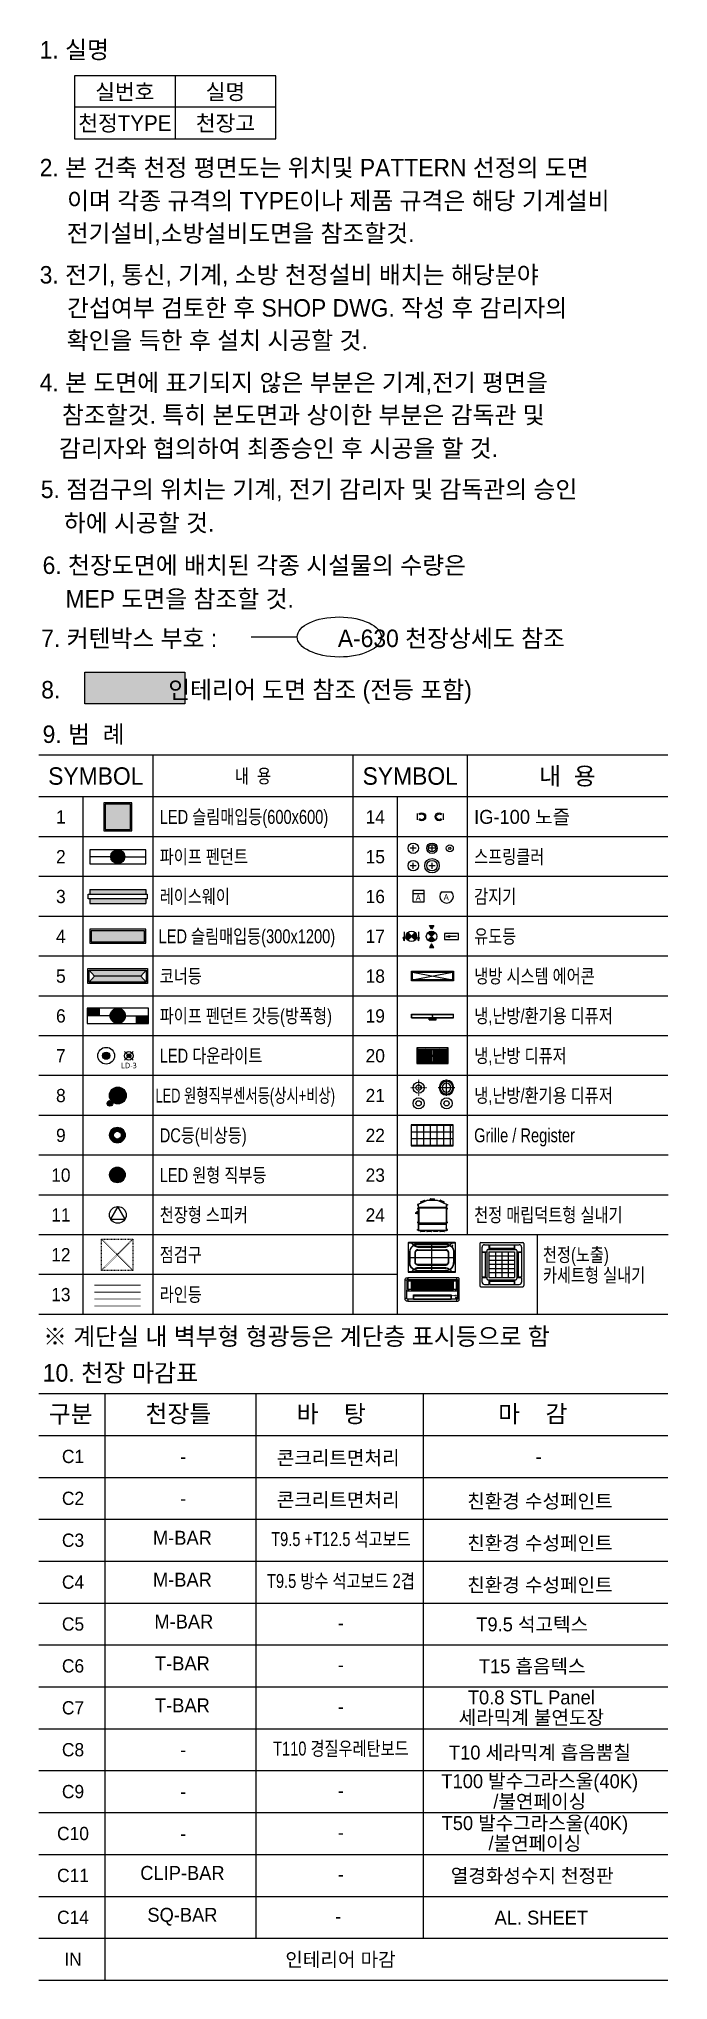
# Model space of a CAD drawing. Header units: millimetres. Extents: x 0 to 841, y 0 to 735.
# Drawn here: x 732.5 to 822.6, y 284.9 to 562.9 of the extents above; entities that cross this region are included whole.
import ezdxf
from ezdxf.enums import TextEntityAlignment as Align

# ---------------------------------------------------------------- set-up
doc = ezdxf.new("R2010")
doc.units = ezdxf.units.MM
for name, pattern in [('CENTERX2', [4, 2.5, -0.5, 0.5, -0.5]), ('DCEN', [4, 2.5, -0.5, 0.5, -0.5]), ('DIVIDE', [9.177632, 3.671053, -1.835526, 0, -1.835526, 0, -1.835526]), ('HID', [2.8, 1.8, -1]), ('HIDDEN', [9.525, 6.35, -3.175])]:
    doc.linetypes.add(name, pattern=pattern)
doc.layers.get('0').update_dxf_attribs({"linetype": 'CONTINUOUS'})
for name, color, linetype in [('------03 Lighting Fixture', 3, 'CONTINUOUS'), ('-----28 Race Way', 1, 'CONTINUOUS'), ('0-EX-통로', 6, 'CONTINUOUS'), ('0-MF-스프링클러', 7, 'CONTINUOUS'), ('600-01. 천장평면도(확대 평면도)$0$------03 Lighting Fixture', 3, 'CONTINUOUS'), ('600-01. 천장평면도(확대 평면도)$0$------31 Speaker', 3, 'CONTINUOUS'), ('600-01. 천장평면도(확대 평면도)$0$A-TEXT-NOTE', 7, 'CONTINUOUS'), ('72UPDOWN', 4, 'CONTINUOUS'), ('79-UPDN', 4, 'CONTINUOUS'), ('A-CEIL-D', 8, 'CONTINUOUS'), ('A-CEIL_F', 252, 'CONTINUOUS'), ('A-SYM', 7, 'CONTINUOUS'), ('A-SYM-LEAD', 7, 'CONTINUOUS'), ('A-TEXT-NOTE', 7, 'CONTINUOUS'), ('DUCT-R', 6, 'CONTINUOUS'), ('DUCT-S', 3, 'CONTINUOUS'), ('EF-A', 2, 'CONTINUOUS'), ('EX-통로', 6, 'CONTINUOUS'), ('EX-피난구', 6, 'CONTINUOUS'), ('I-C-LIGHT', 10, 'CONTINUOUS'), ('IG-100 EQ', 7, 'CONTINUOUS'), ('IG-100 NZ1 AREA', 3, 'CONTINUOUS'), ('IG-100 NZ2 AREA', 3, 'CONTINUOUS'), ('LG-DIFF', 30, 'CONTINUOUS'), ('M-EQ-Phase 1', 11, 'CONTINUOUS'), ('M-S-DIFF', 92, 'CONTINUOUS'), ('SP', 4, 'CONTINUOUS'), ('Sp-head', 81, 'CONTINUOUS'), ('x-천장평면도 주기-TEXT-NOTE', 7, 'CONTINUOUS'), ('면적', 161, 'CONTINUOUS'), ('상하향식-1', 2, 'CONTINUOUS'), ('상향식', 4, 'CONTINUOUS'), ('에어컨', 15, 'CONTINUOUS')]:
    doc.layers.add(name, color=color, linetype=linetype)
doc.styles.add('600-01. 천장평면도(확대 평면도)$0$Gtx', font='')
doc.styles.add('bnd text', font='malgun.ttf')
doc.styles.add('Gtx', font='')
doc.styles.add('x-천장평면도 주기$0$Gtx', font='')
doc.styles.add('맑은고딕', font='malgun.ttf')
doc.styles.get('600-01. 천장평면도(확대 평면도)$0$Gtx').set_extended_font_data('Dotum')
doc.styles.get('Gtx').set_extended_font_data('Dotum')
doc.styles.get('x-천장평면도 주기$0$Gtx').set_extended_font_data('Dotum')

msp = doc.modelspace()

# ---------------------------------------------------------------- texts
at = {"layer": '600-01. 천장평면도(확대 평면도)$0$A-TEXT-NOTE', "style": '600-01. 천장평면도(확대 평면도)$0$Gtx', "width": 0.8}
msp.add_text('내  용', height=2, dxfattribs=at).set_placement((763.15, 457.35), align=Align.MIDDLE_CENTER)
at = {"layer": '600-01. 천장평면도(확대 평면도)$0$A-TEXT-NOTE', "style": '600-01. 천장평면도(확대 평면도)$0$Gtx'}
for s, width, p in [('LED 슬림매입등(600x600)', 0.8, (749.8, 451.5)), ('파이프 펜던트', 0.8, (749.8, 445.8)), ('스프링클러', 0.8, (794.8, 445.8)), ('레이스웨이', 0.8, (749.8, 440.1)), ('감지기', 0.8, (794.8, 440.1)), ('LED 슬림매입등(300x1200)', 0.8, (749.63, 434.4)), ('유도등', 0.8, (794.8, 434.4)), ('코너등', 0.8, (749.8, 428.7)), ('냉방 시스템 에어콘', 0.8, (794.83, 428.7)), ('파이프 펜던트 갓등(방폭형)', 0.8, (749.8, 423)), ('냉,난방/환기용 디퓨저', 0.8, (794.83, 423)), ('LED 다운라이트', 0.8, (749.8, 417.3)), ('냉,난방 디퓨저', 0.8, (794.83, 417.3)), ('LED 원형직부센서등(상시+비상)', 0.7, (749.2, 411.6)), ('냉,난방/환기용 디퓨저', 0.8, (794.83, 411.6)), ('DC등(비상등)', 0.8, (749.8, 405.9)), ('Grille / Register', 0.8, (794.8, 405.9)), ('LED 원형 직부등', 0.8, (749.8, 400.2)), ('천장형 스피커', 0.8, (749.8, 394.5)), ('천정 매립덕트형 실내기', 0.8, (794.8, 394.5)), ('점검구', 0.8, (749.8, 388.8)), ('천정(노출)', 0.8, (804.65, 388.8)), ('카세트형 실내기', 0.8, (804.65, 385.87)), ('라인등', 0.8, (749.8, 383.1))]:
    msp.add_text(s, height=2, dxfattribs=dict(at, width=width)).set_placement(p, align=Align.MIDDLE_LEFT)
msp.add_text('IG-100 노즐', height=2, dxfattribs=at).set_placement((794.8, 451.5), align=Align.MIDDLE_LEFT)
at = {"layer": 'A-TEXT-NOTE', "style": 'Gtx'}
for s, p in [('1. 실명', (732.62, 560.1)), ('2. 본 건축 천정 평면도는 위치및 PATTERN 선정의 도면', (732.62, 543.23)), ('이며 각종 규격의 TYPE이나 제품 규격은 해당 기계설비', (736.54, 538.48)), ('전기설비,소방설비도면을 참조할것.', (736.48, 533.83)), ('3. 전기, 통신, 기계, 소방 천정설비 배치는 해당분야', (732.62, 527.88)), ('간섭여부 검토한 후 SHOP DWG. 작성 후 감리자의', (736.54, 523.14)), ('확인을 득한 후 설치 시공할 것.', (736.48, 518.49)), ('4. 본 도면에 표기되지 않은 부분은 기계,전기 평면을', (732.62, 512.45)), (' 참조할것. 특히 본도면과 상이한 부분은 감독관 및', (734.89, 507.82)), ('  감리자와 협의하여 최종승인 후 시공을 할 것.', (733.57, 503.02)), ('5. 점검구의 위치는 기계, 전기 감리자 및 감독관의 승인', (732.78, 497.16)), ('하에 시공할 것.', (736.07, 492.35)), ('6. 천장도면에 배치된 각종 시설물의 수량은 ', (733.04, 486.29)), ('MEP 도면을 참조할 것. ', (736.32, 481.47)), ('7. 커텐박스 부호 :                   A-630 천장상세도 참조', (732.84, 475.82)), ('8.                 인테리어 도면 참조 (전등 포함)', (732.84, 468.46)), ('9. 범  례', (733.04, 462.09)), ('※ 계단실 내 벽부형 형광등은 계단층 표시등으로 함', (733.11, 375.85)), ('구분', (733.92, 364.75)), ('천장틀', (747.77, 364.78)), ('바    탕', (769.39, 364.77)), ('마    감', (798.24, 364.77))]:
    msp.add_text(s, height=2.5, dxfattribs=at).set_placement(p)
for s, height, p in [('내  용', 2.5, (808.15, 457.35)), ('SYMBOL', 2.5, (740.65, 457.35)), ('SYMBOL', 2.5, (785.65, 457.35)), ('1', 1.9, (735.65, 451.5)), ('14', 1.9, (780.65, 451.5)), ('2', 1.9, (735.65, 445.8)), ('15', 1.9, (780.65, 445.8)), ('3', 1.9, (735.65, 440.1)), ('16', 1.9, (780.65, 440.1)), ('4', 1.9, (735.65, 434.4)), ('17', 1.9, (780.65, 434.4)), ('5', 1.9, (735.65, 428.7)), ('18', 1.9, (780.65, 428.7)), ('6', 1.9, (735.65, 423)), ('19', 1.9, (780.65, 423)), ('7', 1.9, (735.65, 417.3)), ('20', 1.9, (780.65, 417.3)), ('8', 1.9, (735.65, 411.6)), ('21', 1.9, (780.65, 411.6)), ('9', 1.9, (735.65, 405.9)), ('22', 1.9, (780.65, 405.9)), ('10', 1.9, (735.65, 400.2)), ('23', 1.9, (780.65, 400.2)), ('11', 1.9, (735.65, 394.5)), ('24', 1.9, (780.65, 394.5)), ('12', 1.9, (735.65, 388.8)), ('13', 1.9, (735.65, 383.1)), ('-', 2, (753.15, 359.91)), ('콘크리트면처리', 2, (775.34, 359.71)), ('-', 2, (804.03, 359.91)), ('-', 2, (753.15, 353.91)), ('콘크리트면처리', 2, (775.34, 353.71)), ('친환경 수성페인트', 2, (804.22, 353.51)), ('M-BAR', 2, (753.05, 348.27)), ('친환경 수성페인트', 2, (804.22, 347.51)), ('M-BAR', 2, (753.05, 342.27)), ('친환경 수성페인트', 2, (804.22, 341.51)), ('M-BAR', 2, (753.25, 336.27)), ('T9.5 석고텍스', 2, (803.11, 335.87)), ('-', 2, (775.73, 336.08)), ('T-BAR', 2, (753.05, 330.27)), ('T15 흡음텍스', 2, (803.11, 329.87)), ('-', 2, (775.73, 330.08)), ('T-BAR', 2, (753.05, 324.27)), ('T0.8 STL Panel', 2, (802.99, 325.41)), ('-', 2, (775.73, 324.08)), ('세라믹계 불연도장', 2, (802.99, 322.52)), ('-', 2, (753.15, 317.91)), ('T10 세라믹계 흡음뿜칠', 2, (804.22, 317.51)), ('T100 발수그라스울(40K)', 2, (804.19, 313.41)), ('-', 2, (753.15, 311.91)), ('-', 2, (775.73, 312.08)), ('/불연페이싱', 2, (804.19, 310.52)), ('T50 발수그라스울(40K)', 2, (803.49, 307.41)), ('-', 2, (775.73, 306.08)), ('-', 2, (753.15, 305.91)), ('/불연페이싱', 2, (803.49, 304.52)), ('CLIP-BAR', 2, (753.05, 300.27)), ('열경화성수지 천정판', 2, (803.11, 299.87)), ('-', 2, (775.73, 300.08)), ('SQ-BAR', 2, (753.05, 294.27)), ('AL. SHEET', 2, (804.41, 293.87)), ('-', 2, (775.34, 294.08)), ('인테리어 마감', 2, (775.67, 287.87))]:
    msp.add_text(s, height=height, dxfattribs=at).set_placement(p, align=Align.MIDDLE_CENTER)
for s, p in [('C1', (737.39, 359.92)), ('C2', (737.39, 353.92)), ('C3', (737.39, 347.92)), ('C4', (737.39, 341.92)), ('C5', (737.39, 335.92)), ('C6', (737.39, 329.92)), ('C7', (737.39, 323.92)), ('C8', (737.39, 317.92)), ('C9', (737.39, 311.92)), ('C10', (737.39, 305.92)), ('C11', (737.39, 299.92)), ('C14', (737.39, 293.92)), ('IN', (737.39, 287.92))]:
    msp.add_text(s, height=1.9, dxfattribs=at).set_placement(p, align=Align.MIDDLE)
at = {"layer": 'A-TEXT-NOTE', "style": 'Gtx', "width": 0.8}
for s, p in [('T9.5 +T12.5 석고보드', (775.73, 348.08)), ('T9.5 방수 석고보드 2겹', (775.73, 342.08)), ('T110 경질우레탄보드', (775.73, 318.08))]:
    msp.add_text(s, height=2, dxfattribs=at).set_placement(p, align=Align.MIDDLE_CENTER)
at = {"layer": 'x-천장평면도 주기-TEXT-NOTE', "style": 'x-천장평면도 주기$0$Gtx'}
msp.add_text('10. 천장 마감표', height=2.525, dxfattribs=at).set_placement((733.05, 370.62))

# ---------------------------------------------------------------- blocks, each defined once
blk = doc.blocks.new('gb12')
at = {"layer": 'A-TEXT-NOTE'}
blk.add_line((32, 5), (0, 5), dxfattribs=at)
blk.add_lwpolyline([(32, 10), (0, 10), (0, 0), (32, 0)], close=True, dxfattribs=at)
blk.add_lwpolyline([(16, 10), (16, 0)], dxfattribs=at)
at = {"layer": 'A-TEXT-NOTE', "style": 'Gtx'}
for tag, p in [('01', (8, 7.5)), ('02', (24, 7.5)), ('03', (8, 2.5)), ('04', (24, 2.5))]:
    blk.add_attdef(tag, text='', height=2.5, dxfattribs=at).set_placement(p, align=Align.MIDDLE)
blk = doc.blocks.new('A$C2D484470')
at = {"color": 5, "linetype": 'HID'}
for p, q in [((500, 0), (0, 500)), ((500, 500), (0, 0))]:
    blk.add_line(p, q, dxfattribs=at)
at = {"color": 7, "linetype": 'HIDDEN'}
blk.add_lwpolyline([(500, 500), (0, 500), (0, 0), (500, 0)], close=True, dxfattribs=at)
blk = doc.blocks.new('A$C35ef1395')
at = {"layer": '에어컨'}
for p, q in [((-633, 600), (-633, -600)), ((-600, 633), (600, 633)), ((-500, 567), (-367, 567)), ((-367, 567), (-367, 433)), ((-353, 567), (353, 567)), ((-353, 567), (-353, 473)), ((353, 567), (353, 473)), ((367, 567), (500, 567)), ((367, 567), (367, 433)), ((633, 600), (633, -600)), ((-567, 500), (-567, 367)), ((-567, 367), (-433, 367)), ((-567, 353), (-567, -353)), ((-567, 353), (-473, 353)), ((-473, 353), (-473, -353)), ((-433, 400), (-433, -400)), ((-400, 433), (400, 433)), ((-367, 367), (367, 367)), ((-367, 367), (-367, -367)), ((367, 240), (-367, 240)), ((367, 120), (-367, 120)), ((367, 0), (-367, 0)), ((-353, 473), (353, 473)), ((-183, 367), (-183, -367)), ((0, 367), (0, -367)), ((183, 367), (183, -367)), ((367, 367), (367, -367)), ((433, 400), (433, -400)), ((433, 367), (567, 367)), ((473, 353), (473, -353)), ((473, 353), (567, 353)), ((567, 500), (567, 367)), ((567, 353), (567, -353)), ((-567, -353), (-473, -353)), ((-567, -367), (-433, -367)), ((-567, -367), (-567, -500)), ((-400, -433), (400, -433)), ((367, -120), (-367, -120)), ((367, -240), (-367, -240)), ((-367, -367), (367, -367)), ((-367, -433), (-367, -567)), ((-353, -473), (353, -473)), ((-353, -473), (-353, -567)), ((353, -473), (353, -567)), ((367, -433), (367, -567)), ((433, -367), (567, -367)), ((473, -353), (567, -353)), ((567, -367), (567, -500)), ((-600, -633), (600, -633)), ((-500, -567), (-367, -567)), ((-353, -567), (353, -567)), ((367, -567), (500, -567))]:
    blk.add_line(p, q, dxfattribs=at)
for centre, radius, start, end in [((-600, 600), 33.3, 90, 180), ((-500, 500), 66.7, 90, 180), ((500, 500), 66.7, 0, 90), ((600, 600), 33.3, 0, 90), ((-400, 400), 33.3, 90, 180), ((400, 400), 33.3, 0, 90), ((-500, -500), 66.7, 180, 270), ((-400, -400), 33.3, 180, 270), ((400, -400), 33.3, 270, 0), ((500, -500), 66.7, 270, 0), ((-600, -600), 33.3, 180, 270), ((600, -600), 33.3, 270, 0)]:
    blk.add_arc(centre, radius, start, end, dxfattribs=at)
blk = doc.blocks.new('A$C3bfa856f')
at = {"layer": '에어컨'}
for p, q in [((-680, 0), (680, 0)), ((-625, 151), (-625, -151)), ((0, -426), (0, 426))]:
    blk.add_line(p, q, dxfattribs=at)
blk.add_lwpolyline([(-680, -408, 0.414214), (-661, -427), (661, -427, 0.414214), (680, -408), (680, 408, 0.414214), (661, 426), (-661, 426, 0.414214), (-680, 408)], format="xyb", close=True, dxfattribs=at)
for points, elevation in [([(-680, 405, 0.083156), (-670, 403, 3.234606)], 12), ([(-658, 426, -0.083156), (-656, 417, -3.234606)], 3), ([(658, 426, 0.083156), (656, 417, 3.234606)], 3), ([(680, 405, -0.083156), (670, 403, -3.234606)], 12), ([(-680, -405, -0.083156), (-670, -403, -3.234606)], 12), ([(-658, -426, 0.083156), (-656, -417, 3.234606)], 3), ([(658, -426, -0.083156), (656, -417, -3.234606)], 3), ([(680, -405, 0.083156), (670, -403, 3.234606)], 12)]:
    blk.add_lwpolyline(points, format="xyb", dxfattribs=dict(at, elevation=elevation))
for points, weights, knots in [([(661, -417), (666, -417), (670, -413), (670, -408), (670, -136), (670, 136), (670, 408), (670, 413), (666, 417), (661, 417), (220, 417), (-220, 417), (-661, 417), (-666, 417), (-670, 413), (-670, 408), (-670, 149, 19), (-670, 135, 19), (-670, 108, 19), (-670, 94, 19), (-670, 66, 19), (-670, 52, 19), (-670, 26, 19), (-670, 13, 19), (-670, 0, 19), (-670, -13, 19), (-670, -26, 19), (-670, -53, 19), (-670, -67, 19), (-670, -94, 19), (-670, -108, 19), (-670, -136, 19), (-670, -150, 19), (-670, -408), (-670, -413), (-666, -417), (-661, -417), (-220, -417), (220, -417), (661, -417)], [1, 0.804737854124, 0.804737854124, 1, 1, 1, 1, 0.804737854124, 0.804737854124, 1, 1, 1, 1, 0.804737854124, 0.804737854124, 1, 1, 1, 1, 1, 1, 1, 1, 1, 1, 1, 1, 1, 1, 1, 1, 1, 1, 1, 0.804737854124, 0.804737854124, 1, 1, 1, 1], [0, 0, 0, 0, 1.570796, 1.570796, 1.570796, 2.570796, 2.570796, 2.570796, 4.141593, 4.141593, 4.141593, 5.141593, 5.141593, 5.141593, 6.712389, 6.712389, 6.712389, 6.967015, 6.967015, 7.221636, 7.221636, 7.476257, 7.476257, 7.712389, 7.712389, 7.712389, 7.948521, 7.948521, 8.203142, 8.203142, 8.457763, 8.457763, 8.712389, 8.712389, 8.712389, 10.283185, 10.283185, 10.283185, 11.283185, 11.283185, 11.283185, 11.283185]), ([(509, 344), (510, 344), (510, 344), (511, 344), (527, 334, 36), (542, 323, 37), (563, 304, 37), (569, 296, 37), (581, 282, 36), (586, 274, 36), (596, 258, 35), (601, 250, 34), (608, 236, 33), (612, 228, 33), (620, 201, 31), (624, 182, 31), (625, 163, 31), (625, 58, 20), (625, -47, 10), (625, -151)], [1, 0.874822841865, 0.874822841865, 1, 1, 1, 1, 1, 1, 1, 1, 1, 1, 1, 1, 1, 1, 1, 1, 1], [0, 0, 0, 0, 1.245648, 1.245648, 1.245648, 1.495648, 1.495648, 1.620648, 1.620648, 1.745648, 1.745648, 1.870648, 1.870648, 1.995648, 1.995648, 2.245648, 2.245648, 2.245648, 3.245648, 3.245648, 3.245648, 3.245648]), ([(-509, -344), (-510, -344), (-510, -344), (-511, -344), (-527, -335, 36), (-542, -324, 37), (-563, -304, 37), (-569, -297, 37), (-581, -282, 36), (-586, -275, 36), (-596, -259, 35), (-601, -254, 34), (-608, -237, 33), (-612, -228, 33), (-620, -201, 31), (-624, -183, 31), (-625, -164, 31)], [1, 0.874822841865, 0.874822841865, 1, 1, 1, 1, 1, 1, 1, 1, 1, 1, 1, 1, 1, 1], [0, 0, 0, 0, 1.245648, 1.245648, 1.245648, 1.495648, 1.495648, 1.620648, 1.620648, 1.745648, 1.745648, 1.870648, 1.870648, 1.995648, 1.995648, 2.245648, 2.245648, 2.245648, 2.245648]), ([(509, -344), (510, -344), (510, -344), (511, -344), (527, -335, 36), (542, -324, 37), (563, -304, 37), (569, -297, 37), (581, -282, 36), (586, -275, 36), (596, -259, 35), (601, -254, 34), (608, -237, 33), (612, -228, 33), (620, -201, 31), (624, -183, 31), (625, -164, 31)], [1, 0.874822841865, 0.874822841865, 1, 1, 1, 1, 1, 1, 1, 1, 1, 1, 1, 1, 1, 1], [0, 0, 0, 0, 1.245648, 1.245648, 1.245648, 1.495648, 1.495648, 1.620648, 1.620648, 1.745648, 1.745648, 1.870648, 1.870648, 1.995648, 1.995648, 2.245648, 2.245648, 2.245648, 2.245648])]:
    blk.add_rational_spline(points, weights, degree=3, knots=knots, dxfattribs=at)
for points in [[(-670, 163), (-658, 163, 23), (-646, 163, 26), (-635, 163, 29)], [(-634, 163), (-634, 163, 29), (-634, 163, 29), (-635, 163, 29)], [(-625, 163), (-625, 159, 30), (-625, 155, 30), (-625, 151, 30)], [(-589, 416), (-565, 394, 22), (-542, 373, 29), (-510, 344, 35)], [(-413, 307), (-440, 314, 42), (-466, 326, 39), (-488, 343, 33)], [(-476, 163), (-476, 163, 47), (-476, 163, 47), (-476, 163, 47)], [(-416, 372), (-412, 373, 31), (-408, 373, 31), (-404, 373, 31)], [(-405, 306), (-405, 308, 43), (-404, 310, 43), (-404, 312, 43)], [(-404, 306), (-404, 306, 42), (-405, 306, 42), (-405, 306, 42)], [(-404, 373), (-401, 373, 31), (-398, 373, 31), (-395, 373, 31)], [(-403, 312), (-403, 312, 43), (-404, 312, 43), (-404, 312, 43)], [(-377, 303), (-386, 303, 42), (-395, 304, 42), (-404, 306, 42)], [(377, 303), (374, 302, 42), (371, 302, 42), (368, 302, 42)], [(404, 306), (395, 304, 42), (386, 303, 42), (377, 303, 42)], [(404, 373), (408, 373, 31), (412, 373, 31), (416, 372, 32)], [(670, 163), (658, 163, 23), (646, 163, 26), (635, 163, 29)], [(-670, -164), (-658, -164, 23), (-646, -164, 26), (-635, -164, 29)], [(-635, -164, 29), (-635, -164, 29), (-635, -164, 29), (-635, -164, 29)], [(-625, -164), (-625, -160, 30), (-625, -156, 30), (-625, -151, 30)], [(-589, -416), (-565, -395, 22), (-542, -373, 29), (-518, -352, 35)], [(-488, -343), (-466, -326, 39), (-440, -314, 42), (-413, -308, 42)], [(-405, -306, 42), (-395, -304, 42), (-386, -303, 42), (-377, -303, 42)], [(-377, -303), (-374, -303, 42), (-371, -303, 42), (-368, -303, 42)], [(404, -373), (401, -373, 31), (398, -374, 31), (395, -374, 31)], [(403, -313), (403, -313, 43), (404, -313, 43), (404, -313, 43)], [(404, -313), (407, -313, 43), (410, -314, 43), (413, -314, 42)], [(416, -373), (412, -373, 31), (408, -373, 31), (404, -373, 31)], [(404, -383), (404, -383, 29), (404, -383, 29), (404, -383, 29)], [(413, -314), (413, -312, 43), (413, -310, 43), (413, -308, 43)], [(413, -308), (413, -308, 42), (413, -308, 42), (413, -308, 43)], [(589, -416), (565, -395, 22), (542, -373, 29), (518, -352, 35)], [(625, -164), (625, -160, 30), (625, -156, 30), (625, -151, 30)], [(670, -164), (658, -164, 23), (646, -164, 26), (635, -164, 29)]]:
    blk.add_open_spline(points, degree=3, dxfattribs=at)
for points, knots in [([(-518, 351), (-534, 341, 36), (-550, 329, 36), (-578, 302, 36), (-590, 287, 36), (-611, 253, 34), (-619, 239, 32), (-630, 202, 30), (-634, 183, 29), (-635, 163, 29)], [0, 0, 0, 0, 0.25, 0.25, 0.5, 0.5, 0.75, 0.75, 1, 1, 1, 1]), ([(-635, 163), (-635, 156, 29), (-635, 150, 29), (-635, 136, 29), (-635, 129, 29), (-635, 109, 29), (-635, 95, 29), (-635, 54, 29), (-635, 27, 29), (-635, 0, 29), (-635, -27, 29), (-635, -55, 29), (-635, -95, 29), (-635, -109, 29), (-635, -130, 29), (-635, -136, 29), (-635, -150, 29), (-635, -157, 29), (-635, -164)], [0, 0, 0, 0, 0.125, 0.125, 0.25, 0.25, 0.5, 0.5, 1, 1, 1, 1.5, 1.5, 1.75, 1.75, 1.875, 1.875, 2, 2, 2, 2]), ([(-625, 163), (-624, 182, 30), (-620, 201, 31), (-612, 228, 32), (-608, 236, 33), (-601, 250, 34), (-596, 258, 34), (-586, 274, 35), (-581, 282, 36), (-569, 296, 36), (-563, 304, 36), (-542, 323, 36), (-527, 334, 36), (-510, 344), (-502, 337, 37), (-494, 331, 38), (-478, 320, 40), (-469, 316, 41), (-442, 303, 43), (-424, 298, 43), (-404, 295)], [0, 0, 0, 0, 0.25, 0.25, 0.375, 0.375, 0.5, 0.5, 0.625, 0.625, 0.75, 0.75, 1, 1, 1, 1.25, 1.25, 1.5, 1.5, 2, 2, 2, 2]), ([(-404, 383), (-424, 383, 29), (-443, 380, 30), (-480, 370, 32), (-498, 362, 33), (-518, 351, 35)], [0, 0, 0, 0, 0.5, 0.5, 1, 1, 1, 1]), ([(-488, 343), (-490, 344, 33), (-490, 346, 33), (-490, 350, 32), (-489, 351, 32), (-487, 352, 32)], [0, 0, 0, 0, 0.5, 0.5, 1, 1, 1, 1]), ([(-487, 352, 31), (-485, 353, 31), (-484, 354, 31), (-480, 356, 31), (-478, 356, 30), (-473, 359, 30), (-469, 360, 30), (-458, 364, 30), (-450, 366, 30), (-435, 370, 30), (-427, 371, 30), (-411, 373, 29), (-403, 373, 29), (-395, 373), (-132, 373), (132, 373), (395, 373), (398, 373, 31), (401, 373, 31), (404, 373, 31)], [0, 0, 0, 0, 0.0625, 0.0625, 0.125, 0.125, 0.25, 0.25, 0.5, 0.5, 0.75, 0.75, 1, 1, 1, 2, 2, 2, 3, 3, 3, 3]), ([(-476, -164), (-477, -160, 47), (-477, -157, 47), (-478, -150, 47), (-478, -147, 47), (-478, -136, 47), (-478, -130, 47), (-478, -109, 47), (-478, -96, 47), (-478, -55, 47), (-478, -27, 47), (-478, 0, 47), (-478, 27, 47), (-478, 54, 47), (-478, 95, 47), (-478, 109, 47), (-478, 129, 47), (-478, 136, 47), (-478, 146, 47), (-478, 150, 47), (-477, 156, 47), (-477, 160, 47), (-476, 163)], [0, 0, 0, 0, 0.0625, 0.0625, 0.125, 0.125, 0.25, 0.25, 0.5, 0.5, 1, 1, 1, 1.5, 1.5, 1.75, 1.75, 1.875, 1.875, 1.9375, 1.9375, 2, 2, 2, 2]), ([(-404, 219), (-408, 219, 47), (-412, 218, 47), (-420, 217, 47), (-424, 216, 47), (-436, 212, 47), (-443, 208, 47), (-456, 198, 47), (-462, 192, 47), (-468, 182, 47), (-470, 178, 47), (-474, 171, 47), (-475, 167, 47), (-476, 163, 47)], [0, 0, 0, 0, 0.125, 0.125, 0.25, 0.25, 0.5, 0.5, 0.75, 0.75, 0.875, 0.875, 1, 1, 1, 1]), ([(-465, 0, 43), (-465, -27, 43), (-465, -54, 43), (-465, -94, 43), (-465, -108, 43), (-465, -128, 43), (-464, -135, 43), (-465, -145, 43), (-465, -148, 43), (-464, -155, 43), (-463, -158, 43), (-460, -168, 43), (-458, -174, 43), (-450, -185, 43), (-445, -190, 43), (-435, -198, 43), (-429, -201, 43), (-419, -204, 43), (-416, -204, 43), (-409, -205, 43), (-406, -205, 43), (-376, -205, 43), (-349, -205, 43), (-214, -205, 43), (-107, -205, 43), (1, -205), (108, -205, 43), (215, -205, 43), (349, -205, 43), (376, -205, 43), (406, -205, 43), (410, -205, 43), (416, -204, 43), (419, -204, 43), (429, -200, 43), (435, -197, 43), (446, -189, 43), (450, -185, 43), (458, -174, 43), (461, -167, 43), (463, -158, 43), (464, -154, 43), (465, -148, 43), (465, -144, 43), (465, -134, 43), (465, -128, 43), (465, -108, 43), (465, -94, 43), (465, -54, 43), (465, -27, 43), (465, 0, 43), (465, 27, 43), (465, 54, 43), (465, 94, 43), (465, 107, 43), (465, 127, 43), (465, 134, 43), (465, 144, 43), (465, 148, 43), (464, 154, 43), (463, 158, 43), (461, 167, 43), (458, 173, 43), (450, 184, 43), (445, 189, 43), (435, 197, 43), (429, 200, 43), (419, 203, 43), (416, 204, 43), (409, 205, 43), (406, 205, 43), (376, 205, 43), (349, 205, 43), (214, 205, 43), (107, 205, 43), (-1, 205), (-108, 205, 43), (-215, 205, 43), (-349, 205, 43), (-376, 205, 43), (-406, 205, 43), (-410, 205, 43), (-416, 204, 43), (-419, 203, 43), (-429, 200, 43), (-435, 197, 43), (-446, 189, 43), (-450, 184, 43), (-458, 173, 43), (-461, 167, 43), (-463, 157, 43), (-464, 154, 43), (-465, 147, 43), (-465, 144, 43), (-464, 134, 43), (-465, 127, 43), (-465, 107, 43), (-465, 94, 43), (-465, 53, 43), (-465, 27, 43), (-465, 0, 43)], [0, 0, 0, 0, 0.125, 0.125, 0.1875, 0.1875, 0.21875, 0.21875, 0.234375, 0.234375, 0.25, 0.25, 0.28125, 0.28125, 0.3125, 0.3125, 0.34375, 0.34375, 0.359375, 0.359375, 0.375, 0.375, 0.5, 0.5, 1, 1, 1, 1.5, 1.5, 1.625, 1.625, 1.640625, 1.640625, 1.65625, 1.65625, 1.6875, 1.6875, 1.71875, 1.71875, 1.75, 1.75, 1.765625, 1.765625, 1.78125, 1.78125, 1.8125, 1.8125, 1.875, 1.875, 2, 2, 2, 2.125, 2.125, 2.1875, 2.1875, 2.21875, 2.21875, 2.234375, 2.234375, 2.25, 2.25, 2.28125, 2.28125, 2.3125, 2.3125, 2.34375, 2.34375, 2.359375, 2.359375, 2.375, 2.375, 2.5, 2.5, 3, 3, 3, 3.5, 3.5, 3.625, 3.625, 3.640625, 3.640625, 3.65625, 3.65625, 3.6875, 3.6875, 3.71875, 3.71875, 3.75, 3.75, 3.765625, 3.765625, 3.78125, 3.78125, 3.8125, 3.8125, 3.875, 3.875, 4, 4, 4, 4]), ([(-413, 307, 42), (-410, 307, 42), (-408, 306, 42), (-405, 306), (-405, 306, 42), (-405, 306, 43), (-405, 306, 43)], [0, 0, 0, 0, 1, 1, 1, 2, 2, 2, 2]), ([(-404, 383, 29), (-399, 383, 29), (-394, 383, 29), (-368, 383, 29), (-347, 383, 29), (-319, 383, 29), (-311, 383, 29), (-269, 383, 29), (-236, 383, 29), (-160, 383, 29), (-119, 383, 29), (-57, 383, 29), (-36, 383, 29), (-10, 383, 29), (-5, 383, 29), (0, 383), (5, 383, 29), (10, 383, 29), (36, 383, 29), (57, 383, 29), (119, 383, 29), (160, 383, 29), (236, 383, 29), (269, 383, 29), (311, 383, 29), (318, 383, 29), (347, 383, 29), (368, 383, 29), (394, 383, 29), (399, 383, 29), (404, 383, 29)], [0, 0, 0, 0, 0.03858, 0.03858, 0.19287, 0.19287, 0.250245, 0.250245, 0.500489, 0.500489, 0.80788, 0.80788, 0.961576, 0.961576, 1, 1, 1, 1.038424, 1.038424, 1.19212, 1.19212, 1.499511, 1.499511, 1.749755, 1.749755, 1.80713, 1.80713, 1.96142, 1.96142, 2, 2, 2, 2]), ([(-404, 295, 43), (-396, 294, 43), (-387, 293, 44), (-375, 293, 44), (-370, 293, 44), (-362, 293, 44), (-341, 293, 44), (-286, 293, 44), (-169, 293, 44), (-68, 293, 44), (-1, 293), (67, 293, 44), (168, 293, 44), (286, 293, 44), (337, 293, 44), (362, 293, 44), (370, 293, 44), (387, 293, 44), (396, 294, 43), (404, 295, 43)], [0, 0, 0, 0, 0.0625, 0.0625, 0.09375, 0.09375, 0.125, 0.25, 0.5, 1, 1, 1, 1.5, 1.75, 1.875, 1.875, 1.9375, 1.9375, 2, 2, 2, 2]), ([(-404, 219, 47), (-401, 219, 47), (-397, 219, 47), (-386, 219, 47), (-379, 219, 47), (-319, 219, 47), (-265, 219, 47), (-159, 219, 47), (-106, 219, 47), (-39, 219, 47), (-26, 219, 47), (-9, 219, 47), (-6, 219, 47), (-2, 219, 47), (-1, 219, 47), (-1, 219), (0, 219, 47), (0, 219, 47), (1, 219, 47), (2, 219, 47), (6, 219, 47), (9, 219, 47), (26, 219, 47), (39, 219, 47), (106, 219, 47), (159, 219, 47), (265, 219, 47), (319, 219, 47), (379, 219, 47), (386, 219, 47), (397, 219, 47), (401, 219, 47), (404, 219, 47)], [0, 0, 0, 0, 0.026526, 0.026526, 0.080371, 0.080371, 0.476043, 0.476043, 0.871716, 0.871716, 0.970634, 0.970634, 0.995363, 0.995363, 1, 1, 1, 1.001541, 1.001541, 1.007704, 1.007704, 1.032357, 1.032357, 1.130971, 1.130971, 1.525424, 1.525424, 1.919877, 1.919877, 1.973556, 1.973556, 2, 2, 2, 2]), ([(-403, 312, 43), (-394, 311, 43), (-386, 310, 43), (-377, 310), (-251, 310), (-126, 310), (0, 310), (126, 310), (251, 310), (377, 310), (386, 310, 43), (394, 311, 43), (403, 312, 43)], [0, 0, 0, 0, 1, 1, 1, 2, 2, 2, 3, 3, 3, 4, 4, 4, 4]), ([(368, 302), (123, 302), (-123, 302), (-368, 302), (-371, 302, 42), (-374, 302, 42), (-377, 303, 42)], [0, 0, 0, 0, 1, 1, 1, 2, 2, 2, 2]), ([(395, 373, 29), (403, 373, 29), (411, 373, 29), (427, 371, 30), (435, 370, 30), (450, 366, 30), (458, 364, 30), (469, 360, 30), (473, 359, 30), (478, 356, 30), (480, 356, 31), (484, 354, 31), (485, 353, 31), (487, 352), (489, 351, 32), (490, 350, 32), (490, 346, 33), (490, 344, 33), (488, 343, 33)], [0, 0, 0, 0, 0.25, 0.25, 0.5, 0.5, 0.75, 0.75, 0.875, 0.875, 0.9375, 0.9375, 1, 1, 1, 1.5, 1.5, 2, 2, 2, 2]), ([(403, 312, -43), (403, 312, 0), (404, 312, 0), (404, 312), (407, 313, 43), (410, 313, 43), (413, 314, 42)], [0, 0, 0, 0, 1, 1, 1, 2, 2, 2, 2]), ([(404, 383), (424, 383, 29), (443, 380, 30), (480, 370, 32), (498, 362, 33), (518, 351), (534, 341, 36), (550, 329, 36), (578, 302, 36), (590, 287, 36), (611, 253, 34), (619, 239, 32), (630, 202, 30), (634, 183, 29), (635, 163, 29)], [0, 0, 0, 0, 0.5, 0.5, 1, 1, 1, 1.25, 1.25, 1.5, 1.5, 1.75, 1.75, 2, 2, 2, 2]), ([(404, 295), (424, 298, 43), (442, 303, 43), (469, 316, 41), (478, 320, 40), (494, 331, 38), (502, 337, 37), (509, 344, 35)], [0, 0, 0, 0, 0.5, 0.5, 0.75, 0.75, 1, 1, 1, 1]), ([(488, 343), (466, 326, 39), (440, 314, 42), (413, 307, 42), (405, 306, 42), (404, 306, 42), (404, 306, 42)], [0, 0, 0, 0, 1, 1, 1, 2, 2, 2, 2]), ([(476, 163, 47), (475, 167, 47), (474, 171, 47), (470, 178, 47), (468, 182, 47), (462, 192, 47), (456, 198, 47), (443, 208, 47), (436, 212, 47), (424, 216, 47), (420, 217, 47), (412, 218, 47), (408, 219, 47), (404, 219), (404, 219, 47), (404, 218, 47), (404, 218, 47)], [0, 0, 0, 0, 0.125, 0.125, 0.25, 0.25, 0.5, 0.5, 0.75, 0.75, 0.875, 0.875, 1, 1, 1, 2, 2, 2, 2]), ([(413, 314), (413, 314, 42), (413, 313, 43), (413, 312, 43), (413, 311, 43), (413, 311, 43), (413, 310, 43), (413, 310, 43), (413, 309, 43), (413, 309, 43), (413, 308, 43), (413, 308, 43), (413, 308, 43)], [0, 0, 0, 0, 0.063084, 0.393826, 0.435169, 0.476511, 0.559197, 0.724568, 0.807254, 0.848596, 0.889939, 1, 1, 1, 1]), ([(476, 163), (477, 160, 47), (477, 156, 47), (478, 150, 47), (478, 146, 47), (478, 136, 47), (478, 129, 47), (478, 109, 47), (478, 95, 47), (478, 54, 47), (478, 27, 47), (478, 0, 47), (478, -27, 47), (478, -55, 47), (478, -96, 47), (478, -109, 47), (478, -130, 47), (478, -136, 47), (478, -147, 47), (478, -150, 47), (477, -157, 47), (477, -160, 47), (476, -164)], [0, 0, 0, 0, 0.0625, 0.0625, 0.125, 0.125, 0.25, 0.25, 0.5, 0.5, 1, 1, 1, 1.5, 1.5, 1.75, 1.75, 1.875, 1.875, 1.9375, 1.9375, 2, 2, 2, 2]), ([(589, 416), (565, 394, 22), (542, 373, 29), (518, 351, 35), (518, 351, 35), (518, 351, 35), (518, 351, 18), (518, 351, 18), (518, 351, 18), (518, 351, 18), (518, 351, -16)], [0, 0, 0, 0, 1, 1, 1, 1.31266, 1.31266, 1.65607, 1.65607, 2, 2, 2, 2]), ([(604, 332), (604, 329, 29), (603, 327, 30), (599, 323, 31), (596, 322, 31), (591, 322, 32), (588, 323, 32), (584, 327, 32), (583, 330, 32), (583, 335, 32), (584, 338, 31), (588, 342, 30), (591, 343, 29), (596, 343, 29), (599, 342, 28), (603, 338, 28), (604, 335, 29), (604, 332)], [0, 0, 0, 0, 0.125, 0.125, 0.25, 0.25, 0.375, 0.375, 0.5, 0.5, 0.625, 0.625, 0.75, 0.75, 0.875, 0.875, 1, 1, 1, 1]), ([(600, 339), (598, 340, 30), (596, 341, 30), (591, 341, 30), (589, 340, 31), (586, 337, 32), (585, 335, 32), (585, 330, 33), (586, 328, 33), (587, 326, 33)], [0, 0, 0, 0, 0.25, 0.25, 0.5, 0.5, 0.75, 0.75, 1, 1, 1, 1]), ([(587, 326), (589, 325, 33), (591, 324, 33), (596, 324, 32), (598, 325, 31), (601, 328, 31), (602, 330, 30), (602, 335, 30), (601, 337, 30), (600, 339, 30)], [0, 0, 0, 0, 0.25, 0.25, 0.5, 0.5, 0.75, 0.75, 1, 1, 1, 1]), ([(597, 336), (596, 337, 31), (595, 338, 31), (592, 338, 32), (591, 337, 32), (589, 335, 32), (588, 334, 33), (588, 331, 33), (589, 330, 33), (590, 329, 33)], [0, 0, 0, 0, 0.25, 0.25, 0.5, 0.5, 0.75, 0.75, 1, 1, 1, 1]), ([(590, 329), (591, 328, 33), (592, 327, 33), (595, 327, 33), (596, 328, 32), (598, 330, 32), (599, 331, 32), (599, 334, 31), (598, 335, 31), (597, 336, 31)], [0, 0, 0, 0, 0.25, 0.25, 0.5, 0.5, 0.75, 0.75, 1, 1, 1, 1]), ([(635, 163), (635, 156, 29), (635, 150, 29), (635, 136, 29), (635, 129, 29), (635, 109, 29), (635, 95, 29), (635, 54, 29), (635, 27, 29), (635, 0, 29), (635, -27, 29), (635, -55, 29), (635, -95, 29), (635, -109, 29), (635, -130, 29), (635, -136, 29), (635, -150, 29), (635, -157, 29), (635, -164)], [0, 0, 0, 0, 0.125, 0.125, 0.25, 0.25, 0.5, 0.5, 1, 1, 1, 1.5, 1.5, 1.75, 1.75, 1.875, 1.875, 2, 2, 2, 2]), ([(-404, -383), (-424, -383, 29), (-443, -380, 30), (-480, -370, 32), (-498, -362, 33), (-518, -352), (-534, -342, 36), (-550, -330, 36), (-578, -303, 36), (-590, -287, 36), (-611, -258, 34), (-619, -240, 32), (-630, -202, 30), (-634, -183, 29), (-635, -164, 29)], [0, 0, 0, 0, 0.5, 0.5, 1, 1, 1, 1.25, 1.25, 1.5, 1.5, 1.75, 1.75, 2, 2, 2, 2]), ([(-404, -295), (-424, -298, 43), (-442, -304, 43), (-469, -316, 41), (-478, -321, 40), (-494, -331, 38), (-502, -337, 37), (-509, -344, 35)], [0, 0, 0, 0, 0.5, 0.5, 0.75, 0.75, 1, 1, 1, 1]), ([(-508, -344, 30), (-504, -347, 32), (-499, -349, 31), (-492, -353, 31), (-485, -356, 30), (-477, -359, 30), (-470, -362, 29), (-459, -365, 29), (-445, -368, 28), (-429, -371, 28), (-417, -372, 27), (-408, -373, 27), (-400, -373, 27), (-390, -373, 27), (-364, -373, 27), (-319, -373, 27), (-235, -373, 27), (-129, -373, 27), (-44, -372, 27), (0, -372), (85, -372, 27), (170, -373, 27), (278, -373, 27), (302, -373, 27), (337, -373, 27), (348, -373, 27), (372, -373, 27), (383, -373, 27), (401, -373, 27), (407, -373, 27), (419, -372, 27), (425, -372, 28), (442, -369, 28), (454, -367, 29), (471, -361, 29), (476, -359, 30), (487, -355, 30), (493, -352, 31), (501, -348, 31), (504, -347, 32), (509, -344, 35)], [0, 0, 0, 0, 0.019272, 0.03155, 0.047335, 0.063126, 0.078922, 0.094721, 0.126323, 0.163958, 0.189552, 0.198143, 0.221135, 0.236432, 0.252301, 0.377148, 0.501537, 0.743902, 1, 1, 1, 1.499992, 1.499992, 1.637498, 1.637498, 1.706251, 1.706251, 1.775003, 1.775003, 1.80938, 1.80938, 1.843756, 1.843756, 1.912509, 1.912509, 1.946885, 1.946885, 1.981262, 1.981262, 2, 2, 2, 2]), ([(-488, -343, 33), (-490, -344, 33), (-490, -346, 33), (-490, -350, 32), (-489, -352, 32), (-487, -353), (-485, -353, 31), (-484, -354, 31), (-480, -356, 31), (-478, -357, 30), (-473, -359, 30), (-469, -360, 30), (-458, -364, 30), (-450, -366, 30), (-435, -370, 30), (-427, -371, 30), (-411, -373, 29), (-403, -374, 29), (-395, -374, 29)], [0, 0, 0, 0, 0.5, 0.5, 1, 1, 1, 1.0625, 1.0625, 1.125, 1.125, 1.25, 1.25, 1.5, 1.5, 1.75, 1.75, 2, 2, 2, 2]), ([(-404, -219), (-408, -219, 47), (-412, -219, 47), (-420, -217, 47), (-424, -216, 47), (-436, -212, 47), (-443, -209, 47), (-456, -199, 47), (-462, -193, 47), (-468, -182, 47), (-470, -179, 47), (-474, -171, 47), (-475, -167, 47), (-476, -164, 47)], [0, 0, 0, 0, 0.125, 0.125, 0.25, 0.25, 0.5, 0.5, 0.75, 0.75, 0.875, 0.875, 1, 1, 1, 1]), ([(-413, -308, 43), (-413, -308, 42), (-413, -308, 42), (-413, -308), (-410, -307, 42), (-408, -307, 42), (-405, -306, 42)], [0, 0, 0, 0, 1, 1, 1, 2, 2, 2, 2]), ([(-413, -314), (-413, -314, 42), (-413, -313, 43), (-413, -313, 43), (-413, -312, 43), (-413, -311, 43), (-413, -311, 43), (-413, -310, 43), (-413, -309, 43), (-413, -309, 43), (-413, -309, 43), (-413, -308, 43), (-413, -308, 43)], [0, 0, 0, 0, 0.063084, 0.393826, 0.435169, 0.476511, 0.559197, 0.724568, 0.807254, 0.848596, 0.889939, 1, 1, 1, 1]), ([(-413, -314, 42), (-410, -314, 43), (-407, -313, 43), (-403, -313, 43), (-394, -311, 43), (-386, -311, 43), (-377, -311), (-251, -311), (-126, -311), (0, -311), (126, -311), (251, -311), (377, -311), (386, -311, 43), (394, -311, 43), (403, -313, 43)], [0, 0, 0, 0, 1, 1, 1, 2, 2, 2, 3, 3, 3, 4, 4, 4, 5, 5, 5, 5]), ([(-404, -219, 47), (-401, -219, 47), (-397, -219, 47), (-386, -219, 47), (-379, -219, 47), (-319, -219, 47), (-265, -219, 47), (-159, -219, 47), (-106, -219, 47), (-39, -219, 47), (-26, -219, 47), (-9, -219, 47), (-6, -219, 47), (-2, -219, 47), (-1, -219, 47), (0, -219, 47), (0, -219, 47), (1, -219), (1, -219, 47), (2, -219, 47), (6, -219, 47), (9, -219, 47), (26, -219, 47), (39, -219, 47), (106, -219, 47), (159, -219, 47), (265, -219, 47), (319, -219, 47), (379, -219, 47), (386, -219, 47), (397, -219, 47), (401, -219, 47), (404, -219, 47)], [0, 0, 0, 0, 0.026444, 0.026444, 0.080123, 0.080123, 0.474576, 0.474576, 0.869029, 0.869029, 0.967643, 0.967643, 0.992296, 0.992296, 0.998459, 0.998459, 1, 1, 1, 1.004637, 1.004637, 1.029366, 1.029366, 1.128284, 1.128284, 1.523957, 1.523957, 1.919629, 1.919629, 1.973474, 1.973474, 2, 2, 2, 2]), ([(-404, -295, 43), (-396, -294, 43), (-387, -293, 44), (-370, -293, 44), (-362, -293, 44), (-337, -293, 44), (-286, -293, 44), (-168, -293, 44), (-67, -293, 44), (1, -293), (68, -293, 44), (169, -293, 44), (286, -293, 44), (341, -293, 44), (362, -293, 44), (371, -293, 44), (375, -293, 44), (387, -293, 44), (396, -294, 43), (404, -295, 43)], [0, 0, 0, 0, 0.0625, 0.0625, 0.125, 0.125, 0.25, 0.5, 1, 1, 1, 1.5, 1.75, 1.875, 1.90625, 1.90625, 1.9375, 1.9375, 2, 2, 2, 2]), ([(-404, -373, 31), (-401, -373, 31), (-398, -374, 31), (-395, -374), (-132, -374), (132, -374), (395, -374), (403, -374, 29), (411, -373, 29), (427, -371, 30), (435, -370, 30), (450, -366, 30), (458, -364, 30), (469, -360, 30), (473, -359, 30), (478, -357, 30), (480, -356, 31), (484, -354, 31), (485, -353, 31), (487, -353, 31)], [0, 0, 0, 0, 1, 1, 1, 2, 2, 2, 2.25, 2.25, 2.5, 2.5, 2.75, 2.75, 2.875, 2.875, 2.9375, 2.9375, 3, 3, 3, 3]), ([(-404, -383, 29), (-399, -384, 29), (-394, -384, 29), (-368, -384, 29), (-347, -384, 29), (-319, -384, 29), (-311, -384, 29), (-269, -384, 29), (-236, -384, 29), (-160, -384, 29), (-119, -384, 29), (-57, -384, 29), (-36, -384, 29), (-10, -384, 29), (-5, -384, 29), (0, -384), (5, -384, 29), (10, -384, 29), (36, -384, 29), (57, -384, 29), (119, -384, 29), (160, -384, 29), (236, -384, 29), (269, -384, 29), (311, -384, 29), (318, -384, 29), (347, -384, 29), (368, -384, 29), (394, -384, 29), (399, -384, 29), (404, -383, 29)], [0, 0, 0, 0, 0.03858, 0.03858, 0.19287, 0.19287, 0.250245, 0.250245, 0.500489, 0.500489, 0.80788, 0.80788, 0.961576, 0.961576, 1, 1, 1, 1.038424, 1.038424, 1.19212, 1.19212, 1.499511, 1.499511, 1.749755, 1.749755, 1.80713, 1.80713, 1.96142, 1.96142, 2, 2, 2, 2]), ([(-368, -303), (-123, -303), (123, -303), (368, -303), (371, -303, 42), (374, -303, 42), (377, -303, 42)], [0, 0, 0, 0, 1, 1, 1, 2, 2, 2, 2]), ([(487, -353, 32), (489, -352, 32), (490, -350, 32), (490, -346, 33), (490, -344, 33), (488, -343), (486, -341, 33), (484, -340, 33), (479, -337, 34), (477, -335, 35), (470, -331, 36), (466, -328, 37), (452, -321, 39), (442, -317, 40), (421, -310, 41), (411, -307, 41), (390, -304, 41), (379, -303, 42), (368, -303, 42)], [0, 0, 0, 0, 0.5, 0.5, 1, 1, 1, 1.0625, 1.0625, 1.125, 1.125, 1.25, 1.25, 1.5, 1.5, 1.75, 1.75, 2, 2, 2, 2]), ([(404, -219), (408, -219, 47), (412, -219, 47), (420, -217, 47), (424, -216, 47), (436, -212, 47), (443, -209, 47), (456, -199, 47), (462, -193, 47), (468, -182, 47), (470, -179, 47), (474, -171, 47), (475, -167, 47), (476, -164, 47)], [0, 0, 0, 0, 0.125, 0.125, 0.25, 0.25, 0.5, 0.5, 0.75, 0.75, 0.875, 0.875, 1, 1, 1, 1]), ([(404, -295), (424, -298, 43), (442, -304, 43), (469, -316, 41), (478, -321, 40), (494, -331, 38), (502, -337, 37), (509, -344, 35)], [0, 0, 0, 0, 0.5, 0.5, 0.75, 0.75, 1, 1, 1, 1]), ([(509, -344, 35), (511, -345, 32), (511, -346, 31), (513, -347, 31), (513, -348, 31), (515, -349, 32), (516, -350, 33), (518, -352), (498, -362, 33), (480, -370, 32), (443, -380, 30), (424, -383, 29), (404, -383)], [0, 0, 0, 0, 0.25, 0.25, 0.5, 0.5, 1, 1, 1, 1.5, 1.5, 2, 2, 2, 2]), ([(518, -352), (534, -342, 36), (550, -330, 36), (578, -303, 36), (590, -287, 36), (611, -258, 34), (619, -240, 32), (630, -202, 30), (634, -183, 29), (635, -164, 29)], [0, 0, 0, 0, 0.25, 0.25, 0.5, 0.5, 0.75, 0.75, 1, 1, 1, 1])]:
    blk.add_open_spline(points, degree=3, knots=knots, dxfattribs=at)
blk = doc.blocks.new('A$C62139ff5')
at = {"layer": '에어컨'}
for p, q in [((-725, 596), (-773, 596)), ((-773, 70), (-773, 596)), ((-725, 596), (-725, 314)), ((0, 667), (-703, 667)), ((-703, 667), (-703, 618)), ((-688, 338), (-688, 572)), ((-678, 618), (-678, 582)), ((-678, 582), (678, 582)), ((-607, 581), (-607, 570)), ((-607, 569), (-607, 558)), ((-607, 557), (-607, 546)), ((-506, 329), (-506, 582)), ((-394, 329), (-394, 582)), ((-281, 329), (-281, 582)), ((-169, 329), (-169, 582)), ((-56, 329), (-56, 582)), ((703, 667), (0, 667)), ((58, 329), (58, 582)), ((170, 329), (170, 582)), ((283, 329), (283, 582)), ((395, 329), (395, 582)), ((508, 329), (508, 582)), ((607, 570), (607, 581)), ((607, 558), (607, 569)), ((607, 546), (607, 557)), ((678, 618), (678, 582)), ((688, 572), (688, 338)), ((703, 618), (703, 667)), ((725, 596), (773, 596)), ((773, 70), (773, 596)), ((-724, 70), (-773, 70)), ((-724, 70), (-724, 308)), ((-703, 292), (703, 292)), ((-537, 49), (-703, 49)), ((-703, 49), (-703, 0)), ((-703, 0), (0, 0)), ((-678, 329), (-678, 292)), ((678, 329), (-678, 329)), ((-678, 296), (-678, 295)), ((-678, 295), (-678, 295)), ((-607, 546), (607, 546)), ((-607, 545), (-607, 534)), ((-607, 533), (-607, 522)), ((-607, 521), (-607, 510)), ((-607, 510), (607, 510)), ((-607, 509), (-607, 498)), ((-607, 496), (-607, 486)), ((-607, 484), (-607, 474)), ((-607, 474), (607, 474)), ((-607, 472), (-607, 462)), ((-607, 460), (-607, 450)), ((-607, 448), (-607, 438)), ((-607, 438), (607, 438)), ((-607, 436), (-607, 426)), ((-607, 424), (-607, 414)), ((-607, 412), (-607, 402)), ((-607, 402), (607, 402)), ((-607, 400), (-607, 390)), ((-607, 388), (-607, 378)), ((-607, 376), (-607, 366)), ((-607, 366), (607, 366)), ((-607, 364), (-607, 354)), ((-607, 352), (-607, 341)), ((-607, 340), (-607, 329)), ((-607, 329), (607, 329)), ((-537, 180), (537, 180)), ((532, 146), (-532, 146)), ((-532, 71), (-532, 52)), ((-532, 52), (532, 52)), ((0, 0), (703, 0)), ((532, 52), (532, 71)), ((703, 49), (538, 49)), ((607, 534), (607, 545)), ((607, 522), (607, 533)), ((607, 510), (607, 521)), ((607, 498), (607, 509)), ((607, 486), (607, 496)), ((607, 474), (607, 484)), ((607, 462), (607, 472)), ((607, 450), (607, 460)), ((607, 438), (607, 448)), ((607, 426), (607, 436)), ((607, 414), (607, 424)), ((607, 402), (607, 412)), ((607, 390), (607, 400)), ((607, 378), (607, 388)), ((607, 366), (607, 376)), ((607, 354), (607, 364)), ((607, 341), (607, 352)), ((607, 329), (607, 340)), ((663, 99), (663, 79)), ((701, 104), (668, 104)), ((668, 74), (701, 74)), ((678, 292), (678, 329)), ((678, 295), (678, 295)), ((688, 338), (725, 338)), ((703, 0), (703, 49)), ((706, 79), (706, 99)), ((724, 308), (724, 70)), ((724, 70), (773, 70))]:
    blk.add_line(p, q, dxfattribs=at)
for points in [[(538, 40), (-537, 40), (-537, 180), (538, 180)], [(532, 52), (-532, 52), (-532, 146), (532, 146)]]:
    blk.add_lwpolyline(points, close=True, dxfattribs=at)
blk.add_lwpolyline([(678, 296), (678, 296, 0.000001), (678, 296, 0.000001), (678, 296, 0.000001), (678, 296, 0.000001), (678, 296, 0.000001), (678, 296, 0.000001), (678, 296, 0.000001), (678, 296, 0.000001), (678, 296, 0.000001), (678, 296, 0.000002), (678, 296, 0.000002), (678, 296, 0.000002), (678, 295, 0.000002), (678, 295, 0.000002), (678, 295, 0.000002), (678, 295, 0.000003), (678, 295, 0.000003), (678, 295, 0.000003), (678, 295, 0.000004), (678, 295, 0.000004), (678, 295, 0.000005), (678, 295, 0.000008), (678, 295, 0.000008), (678, 295, 0.000004), (678, 295, 0.000014), (678, 295, 0.000042), (678, 295, 0.000045), (678, 295, 0.00004)], format="xyb", dxfattribs=at)
for centre in [(590, 158), (628, 158), (665, 158), (703, 158)]:
    blk.add_circle(centre, 5.1, dxfattribs=at)
for centre, radius, start, end in [((-703, 314), 21.8, 194.2318, 270), ((668, 99), 4.77, 90, 180), ((668, 79), 4.77, 180, 270), ((701, 99), 4.77, 0, 90), ((701, 79), 4.77, 270, 0), ((703, 314), 21.8, 270, 345.7096)]:
    blk.add_arc(centre, radius, start, end, dxfattribs=at)
for points, knots in [([(-773, 596), (-773, 602), (-773, 613), (-773, 623), (-773, 639), (-765, 659), (-745, 667), (-730, 667), (-719, 667), (-708, 667), (-703, 667)], [0, 0, 0, 0, 0.22816, 0.45632, 0.45632, 0.85767, 1.25902, 1.25902, 1.48718, 1.71534, 1.71534, 1.71534, 1.71534]), ([(-703, 618), (-706, 618), (-712, 617), (-719, 612), (-724, 605), (-725, 599), (-725, 596)], [2, 2, 2, 2, 9.907077, 17.816346, 25.725604, 33.632516, 33.632516, 33.632516, 33.632516]), ([(-688, 572), (-688, 573), (-688, 575), (-687, 577), (-685, 579), (-684, 580), (-682, 581), (-680, 582), (-678, 582)], [0, 0, 0, 0, 0.309615, 0.309615, 0.500067, 0.690519, 0.690519, 1, 1, 1, 1]), ([(678, 582), (680, 582), (682, 581), (684, 580), (685, 579), (687, 577), (688, 575), (688, 573), (688, 572)], [0, 0, 0, 0, 0.309481, 0.309481, 0.499933, 0.690385, 0.690385, 1, 1, 1, 1]), ([(773, 596), (773, 602), (773, 613), (773, 623), (773, 639), (765, 659), (745, 667), (730, 667), (719, 667), (708, 667), (703, 667)], [0, 0, 0, 0, 0.22816, 0.45632, 0.45632, 0.85767, 1.25902, 1.25902, 1.48718, 1.71534, 1.71534, 1.71534, 1.71534]), ([(703, 618), (706, 618), (709, 618), (713, 616), (714, 615), (716, 614), (718, 613), (721, 610), (722, 607), (724, 602), (725, 599), (725, 596)], [2, 2, 2, 2, 9.751142, 9.751142, 14.058025, 14.058025, 18.012457, 18.012457, 25.823127, 25.823127, 33.63537, 33.63537, 33.63537, 33.63537]), ([(-703, 0), (-708, 0), (-719, 0), (-730, 0), (-745, 0), (-765, 8), (-773, 28), (-773, 43), (-773, 54), (-773, 65), (-773, 70)], [0, 0, 0, 0, 0.22816, 0.45632, 0.45632, 0.85767, 1.259019, 1.259019, 1.487179, 1.715339, 1.715339, 1.715339, 1.715339]), ([(-725, 314), (-725, 313), (-725, 312), (-725, 311), (-725, 310), (-724, 309), (-724, 309), (-724, 309), (-724, 309), (-724, 309), (-724, 309), (-724, 308)], [2, 2, 2, 2, 4.5023, 4.5023, 5.753437, 5.753437, 6.378994, 6.378994, 6.691777, 6.691777, 7.004574, 7.004574, 7.004574, 7.004574]), ([(-703, 49), (-705, 49), (-707, 50), (-710, 50), (-714, 52), (-718, 55), (-721, 59), (-723, 63), (-724, 66), (-724, 69), (-724, 70)], [0, 0, 0, 0, 0.133012, 0.266023, 0.266023, 0.5, 0.733977, 0.733977, 0.866988, 1, 1, 1, 1]), ([(-678, 329), (-680, 329), (-682, 329), (-684, 330), (-685, 331), (-687, 333), (-688, 335), (-688, 337), (-688, 338)], [0, 0, 0, 0, 0.309481, 0.309481, 0.499933, 0.690385, 0.690385, 1, 1, 1, 1]), ([(688, 338), (688, 337), (688, 335), (687, 333), (685, 331), (684, 330), (682, 329), (680, 329), (678, 329)], [0, 0, 0, 0, 0.309615, 0.309615, 0.500067, 0.690519, 0.690519, 1, 1, 1, 1]), ([(703, 49), (705, 49), (707, 50), (710, 50), (714, 52), (718, 55), (721, 59), (723, 63), (724, 66), (724, 69), (724, 70)], [0, 0, 0, 0, 0.133012, 0.266023, 0.266023, 0.5, 0.733977, 0.733977, 0.866988, 1, 1, 1, 1]), ([(703, 0), (708, 0), (719, 0), (730, 0), (745, 0), (765, 8), (773, 28), (773, 43), (773, 54), (773, 65), (773, 70)], [0, 0, 0, 0, 0.22816, 0.45632, 0.45632, 0.85767, 1.259019, 1.259019, 1.487179, 1.715339, 1.715339, 1.715339, 1.715339])]:
    blk.add_open_spline(points, degree=3, knots=knots, dxfattribs=at)
for points in [[(-725, 572), (-710, 572), (-699, 572), (-688, 572)], [(-703, 618), (-446, 618), (-257, 618), (0, 618)], [(0, 618), (257, 618), (446, 618), (703, 618)], [(725, 572), (710, 572), (699, 572), (688, 572)], [(725, 596), (725, 502), (725, 408), (725, 314)], [(-688, 338), (-699, 338), (-710, 338), (-725, 338)], [(688, 338), (699, 338), (710, 338), (721, 338)], [(725, 314), (725, 312), (725, 310), (724, 308)]]:
    blk.add_open_spline(points, degree=3, dxfattribs=at)
blk = doc.blocks.new('*U16')
blk.add_circle((0, 0), 2)
blk = doc.blocks.new('*U17')
at = {"color": 0, "linetype": 'ByBlock', "lineweight": -2}
for p in [(0, 0), (100, 0), (200, 0), (300, 0), (400, 0), (500, 0), (600, 0), (700, 0), (800, 0), (900, 0), (1000, 0), (1100, 0), (1200, 0)]:
    blk.add_blockref('*U16', p, dxfattribs=at)
blk = doc.blocks.new('A$C693D069F')
at = {"color": 0}
for p, q in [((0, 88), (0, 103)), ((0, 103), (45, 103)), ((23, 88), (0, 88)), ((0, 63), (0, 78)), ((0, 78), (23, 78)), ((45, 63), (0, 63)), ((25, 80), (25, 86)), ((1296, 366), (45, 366)), ((45, 366), (45, 361)), ((45, 49), (45, 361)), ((45, 324), (61, 327)), ((1296, 324), (45, 324)), ((55, 54), (45, 54)), ((1291, 356), (50, 356)), ((1291, 44), (50, 44)), ((55, 324), (55, 54)), ((1286, 54), (55, 54)), ((55, 44), (55, 54)), ((61, 327), (61, 356)), ((335, 54), (139, 54)), ((139, 54), (139, 16)), ((335, 16), (139, 16)), ((335, 13), (139, 13)), ((139, 7), (139, 13)), ((335, 54), (335, 16)), ((335, 13), (335, 7)), ((624, 54), (428, 54)), ((428, 54), (428, 16)), ((624, 16), (428, 16)), ((624, 13), (428, 13)), ((428, 7), (428, 13)), ((624, 54), (624, 16)), ((624, 13), (624, 7)), ((913, 54), (717, 54)), ((717, 54), (717, 16)), ((913, 16), (717, 16)), ((913, 13), (717, 13)), ((717, 7), (717, 13)), ((913, 54), (913, 16)), ((913, 13), (913, 7)), ((1202, 54), (1006, 54)), ((1006, 54), (1006, 16)), ((1202, 16), (1006, 16)), ((1202, 13), (1006, 13)), ((1006, 7), (1006, 13)), ((1202, 54), (1202, 16)), ((1202, 13), (1202, 7)), ((1280, 327), (1280, 356)), ((1296, 324), (1280, 327)), ((1286, 324), (1286, 54)), ((1286, 44), (1286, 54)), ((1286, 54), (1296, 54)), ((1296, 366), (1296, 361)), ((1296, 53), (1296, 361)), ((1341, 103), (1296, 103)), ((1296, 63), (1341, 63)), ((1296, 49), (1296, 53)), ((1316, 80), (1316, 86)), ((1318, 88), (1341, 88)), ((1341, 78), (1318, 78)), ((1341, 88), (1341, 103)), ((1341, 63), (1341, 78)), ((328, 0), (146, 0)), ((617, 0), (435, 0)), ((906, 0), (724, 0)), ((1195, 0), (1013, 0))]:
    blk.add_line(p, q, dxfattribs=at)
at = {"color": 0, "const_width": 0.2}
for points in [[(55, 354), (52, 354)], [(55, 334), (52, 334)], [(53, 352), (53, 355)], [(53, 332), (53, 335)], [(1286, 354), (1289, 354)], [(1286, 334), (1289, 334)], [(1288, 352), (1288, 355)], [(1288, 332), (1288, 335)]]:
    blk.add_lwpolyline(points, dxfattribs=at)
at = {"color": 0}
for centre, radius in [((50, 315), 2), ((50, 264), 2), ((50, 214), 2), ((50, 164), 2), ((50, 114), 2), ((50, 64), 2), ((53, 354), 2), ((53, 334), 2), ((53, 354), 1.71), ((53, 334), 1.71), ((1288, 354), 2), ((1288, 354), 1.71), ((1288, 334), 2), ((1288, 334), 1.71), ((1291, 315), 2), ((1291, 264), 2), ((1291, 214), 2), ((1291, 164), 2), ((1291, 114), 2), ((1291, 64), 2)]:
    blk.add_circle(centre, radius, dxfattribs=at)
for centre, radius, start, end in [((23, 86), 2, 0, 90), ((23, 80), 2, 270, 0), ((50, 361), 5, 180, 270), ((50, 49), 5, 180, 270), ((139, 14), 1.63, 112.61986, 247.38014), ((146, 7), 7, 180, 270), ((328, 7), 7, 270, 0), ((335, 14), 1.62, 292.61986, 67.38014), ((428, 14), 1.63, 112.61986, 247.38014), ((435, 7), 7, 180, 270), ((617, 7), 7, 270, 0), ((624, 14), 1.62, 292.61986, 67.38014), ((717, 14), 1.63, 112.61986, 247.38014), ((724, 7), 7, 180, 270), ((906, 7), 7, 270, 0), ((913, 14), 1.62, 292.61986, 67.38014), ((1006, 14), 1.63, 112.61986, 247.38014), ((1013, 7), 7, 180, 270), ((1195, 7), 7, 270, 0), ((1202, 14), 1.62, 292.61986, 67.38014), ((1291, 361), 5, 270, 0), ((1291, 49), 5, 270, 0), ((1318, 86), 2, 90, 180), ((1318, 80), 2, 180, 270)]:
    blk.add_arc(centre, radius, start, end, dxfattribs=at)
at = {"color": 0, "rotation": 180}
blk.add_blockref('*U17', (1271, 49), dxfattribs=at)
blk = doc.blocks.new('A$C24FA3BC7')
at = {"color": 0}
for p, q in [((45, 134), (0, 134)), ((0, 134), (0, 119)), ((0, 119), (23, 119)), ((23, 109), (0, 109)), ((0, 109), (0, 94)), ((0, 94), (45, 94)), ((25, 117), (25, 111)), ((456, 322), (45, 143)), ((45, 0), (45, 143)), ((45, 143), (45, 134)), ((45, 0), (1296, 0)), ((145, 231), (142, 237)), ((145, 231), (324, 311)), ((146, 246), (313, 320)), ((146, 228), (326, 308)), ((161, 194), (146, 228)), ((161, 194), (341, 274)), ((322, 317), (324, 311)), ((341, 274), (326, 308)), ((456, 322), (886, 322)), ((572, 363), (572, 369)), ((572, 363), (769, 363)), ((572, 322), (572, 360)), ((572, 360), (769, 360)), ((572, 322), (769, 322)), ((579, 376), (762, 376)), ((769, 369), (769, 363)), ((769, 322), (769, 360)), ((886, 322), (1296, 143)), ((1001, 271), (1016, 306)), ((1001, 271), (1181, 193)), ((1016, 306), (1196, 228)), ((1017, 309), (1019, 314)), ((1017, 309), (1197, 231)), ((1029, 318), (1196, 246)), ((1181, 193), (1196, 228)), ((1200, 236), (1197, 231)), ((1296, 0), (1296, 143)), ((1296, 134), (1341, 134)), ((1341, 94), (1296, 94)), ((1316, 117), (1316, 111)), ((1341, 119), (1318, 119)), ((1318, 109), (1341, 109)), ((1341, 134), (1341, 119)), ((1341, 109), (1341, 94))]:
    blk.add_line(p, q, dxfattribs=at)
blk.add_lwpolyline([(47, 0), (47, 142), (456, 321), (885, 321), (1295, 142), (1295, 0)], dxfattribs=at)
for centre, radius, start, end in [((23, 117), 2, 0, 90), ((23, 111), 2, 270, 0), ((149, 240), 7, 113.97006, 203.97006), ((146, 230), 1.62, 136.58993, 271.3502), ((316, 314), 7, 23.97006, 113.97006), ((324, 309), 1.63, 316.58993, 91.3502), ((573, 362), 1.62, 112.61986, 247.38014), ((579, 369), 7, 90, 180), ((762, 369), 7, 0, 90), ((768, 362), 1.63, 292.61986, 67.38014), ((1017, 307), 1.62, 89.2954, 224.05567), ((1026, 312), 7, 66.67554, 156.67554), ((1193, 239), 7, 336.67554, 66.67554), ((1196, 230), 1.63, 269.2954, 44.05567), ((1318, 117), 2, 90, 180), ((1318, 111), 2, 180, 270)]:
    blk.add_arc(centre, radius, start, end, dxfattribs=at)
blk = doc.blocks.new('A$C10193157')
at = {"color": 0, "linetype": 'Continuous'}
for p, q in [((68, 472, -48), (0, 472, -48)), ((0, 465, -48), (68, 465, -48)), ((59, 522, -91), (58, 521, -91)), ((58, 507, -91), (59, 506, -91)), ((68, 522, -91), (59, 522, -91)), ((59, 506, -91), (68, 506, -91)), ((70, 524, -91), (68, 522, -91)), ((68, 506, -91), (70, 504, -91)), ((70, 473, -48), (68, 472, -48)), ((68, 465, -48), (70, 464, -48)), ((71, 524, -91), (70, 524, -91)), ((70, 504, -91), (71, 504, -91)), ((79, 473, -42), (70, 473, -48)), ((70, 464, -48), (79, 464, -42)), ((77, 528, -91), (71, 526, -91)), ((71, 502, -91), (77, 501, -91)), ((77, 524, -81), (77, 529, -87)), ((97, 529, -87), (77, 529, -87)), ((77, 518, -76), (77, 524, -81)), ((77, 511, -78), (77, 518, -76)), ((97, 518, -76), (77, 518, -76)), ((77, 503, -80), (77, 511, -78)), ((97, 503, -80), (77, 503, -80)), ((77, 501, -87), (77, 503, -80)), ((77, 499, -95), (77, 501, -87)), ((97, 499, -95), (77, 499, -95)), ((85, 479, -48), (79, 476, -48)), ((79, 461, -48), (85, 457, -48)), ((85, 478, -42), (85, 481, -48)), ((97, 481, -48), (85, 481, -48)), ((85, 474, -37), (85, 478, -42)), ((85, 468, -37), (85, 474, -37)), ((97, 474, -37), (85, 474, -37)), ((85, 461, -38), (85, 468, -37)), ((97, 461, -38), (85, 461, -38)), ((85, 459, -43), (85, 461, -38)), ((85, 456, -49), (85, 459, -43)), ((97, 456, -49), (85, 456, -49)), ((97, 518, -76), (97, 529, -87)), ((98, 526, -91), (97, 526, -91)), ((97, 503, -80), (97, 518, -76)), ((97, 499, -95), (97, 503, -80)), ((97, 502, -91), (98, 502, -91)), ((97, 474, -37), (97, 481, -48)), ((98, 476, -48), (97, 476, -48)), ((97, 461, -38), (97, 474, -37)), ((97, 460, -48), (98, 461, -48)), ((97, 456, -49), (97, 461, -38)), ((99, 526, -91), (98, 526, -91)), ((98, 502, -91), (99, 503, -91)), ((100, 476, -48), (98, 476, -48)), ((98, 461, -48), (100, 461, -48)), ((101, 526, -91), (99, 526, -91)), ((99, 503, -91), (101, 503, -91)), ((109, 459, -46), (101, 459, -46)), ((108, 478, -51), (102, 478, -51)), ((108, 475, -41), (102, 475, -41)), ((108, 466, -39), (102, 466, -39)), ((111, 527, -88), (103, 527, -88)), ((111, 518, -78), (103, 518, -78)), ((111, 505, -81), (103, 505, -81)), ((111, 501, -93), (103, 501, -93)), ((114, 475, -48), (110, 475, -48)), ((159, 473, -48), (110, 473, -54)), ((110, 464, -54), (159, 464, -48)), ((110, 462, -48), (114, 462, -48)), ((113, 680, 2), (113, 696, 2)), ((113, 655, 2), (113, 670, 2)), ((115, 524, -91), (113, 526, -91)), ((113, 503, -91), (115, 504, -91)), ((113, 61, 2), (113, 77, 2)), ((113, 35, 2), (113, 51, 2)), ((123, 705, 4), (115, 697, 4)), ((115, 697, 4), (115, 680, 4)), ((126, 680, 4), (115, 680, 4)), ((115, 670, 4), (126, 670, 4)), ((115, 670, 4), (115, 654, 4)), ((115, 654, 4), (123, 646, 4)), ((117, 524, -91), (115, 524, -91)), ((115, 504, -91), (117, 504, -91)), ((123, 85, 4), (115, 77, 4)), ((115, 77, 4), (115, 61, 4)), ((126, 61, 4), (115, 61, 4)), ((115, 51, 4), (115, 35, 4)), ((115, 51, 4), (126, 51, 4)), ((115, 35, 4), (123, 27, 4)), ((159, 547, -57), (117, 547, -57)), ((117, 547, -57), (117, 546, -56)), ((159, 546, -56), (117, 546, -56)), ((117, 525, -77), (117, 546, -56)), ((117, 525, -77), (159, 525, -77)), ((117, 497, -91), (159, 497, -91)), ((125, 705, 4), (145, 705, 4)), ((145, 645, 4), (125, 645, 4)), ((125, 86, 4), (145, 86, 4)), ((145, 26, 4), (125, 26, 4)), ((127, 685, 4), (127, 681, 4)), ((127, 670, 4), (127, 665, 4)), ((127, 66, 4), (127, 62, 4)), ((127, 51, 4), (127, 46, 4)), ((130, 500, -19), (159, 500, -19)), ((130, 499, -18), (130, 500, -19)), ((130, 499, -18), (159, 499, -18)), ((130, 472, -45), (130, 499, -18)), ((159, 477, -38), (130, 477, -38)), ((130, 455, -48), (159, 455, -48)), ((137, 681, 4), (137, 685, 4)), ((140, 680, 4), (137, 680, 4)), ((137, 665, 4), (137, 670, 4)), ((137, 670, 4), (140, 670, 4)), ((137, 62, 4), (137, 66, 4)), ((140, 61, 4), (137, 61, 4)), ((137, 46, 4), (137, 51, 4)), ((137, 51, 4), (140, 51, 4)), ((139, 455, -235), (139, 421, -235)), ((139, 421, -235), (159, 421, -235)), ((149, 711, 2), (148, 711, 2)), ((148, 546, 2), (148, 711, 2)), ((149, 710, -235), (148, 710, -235)), ((148, 268, 34), (148, 710, 34)), ((149, 546, 2), (148, 546, 2)), ((148, 75, -4), (148, 271, -4)), ((148, 84, 34), (148, 214, 34)), ((148, 208, -226), (148, 24, -226)), ((148, 83, 4), (148, 74, 4)), ((149, 73, 4), (148, 73, 4)), ((148, 29, 4), (148, 39, 4)), ((149, 39, 4), (148, 39, 4)), ((148, 21, 34), (148, 38, 34)), ((149, 21, -229), (148, 21, -229)), ((1396, 720, -235), (149, 720, -235)), ((149, 720, -235), (149, 710, -235)), ((149, 711, 34), (166, 711, 34)), ((149, 710, 34), (149, 711, 34)), ((149, 711, -193), (149, 711, -193)), ((149, 711, 35), (149, 710, 35)), ((1396, 711, 35), (149, 711, 35)), ((149, 711, 34), (1396, 711, 34)), ((149, 22, 34), (149, 710, 34)), ((149, 710, 35), (149, 268, 35)), ((149, 710, 35), (149, 710, 35)), ((149, 214, 35), (149, 84, 35)), ((149, 38, 35), (149, 21, 35)), ((149, 21, 34), (149, 22, 34)), ((149, 20, -220), (149, 21, -220)), ((149, 21, 34), (166, 21, 34)), ((149, 21, 35), (1396, 21, 35)), ((149, 21, 35), (149, 21, 35)), ((149, 21, 35), (149, 21, 35)), ((1396, 20, 34), (149, 20, 34)), ((149, 20, -226), (1396, 20, -226)), ((149, 20, -228), (149, 20, -228)), ((149, 20, -229), (149, 20, -229)), ((159, 711, 34), (159, 21, 34)), ((166, 8, 14), (166, 11, 14)), ((169, 731, 13), (169, 711, 13)), ((169, 731, 13), (170, 731, 13)), ((169, 7, 13), (169, 8, 13)), ((170, 731, 10), (170, 731, 10)), ((170, 731, 13), (170, 711, 13)), ((170, 730, 16), (1375, 730, 16)), ((170, 711, 16), (170, 730, 16)), ((170, 711, 13), (170, 728, 13)), ((170, 728, 13), (170, 728, 13)), ((170, 712, 15), (170, 728, 15)), ((170, 712, 15), (1375, 712, 15)), ((1375, 20, 15), (170, 20, 15)), ((170, 20, 15), (170, 14, 15)), ((173, 731, 15), (1372, 731, 15)), ((1372, 11, 15), (173, 11, 15)), ((174, 8, 22), (174, 11, 22)), ((174, 11, 22), (245, 11, 22)), ((1371, 8, 22), (174, 8, 22)), ((242, 8, 19), (175, 8, 19)), ((175, 7, 19), (175, 8, 19)), ((175, 7, 19), (242, 7, 19)), ((242, 7, 19), (175, 7, 19)), ((242, 8, 19), (242, 7, 19)), ((270, 8, 10), (272, 2, 10)), ((305, 0, 9), (275, 0, 9)), ((308, 2, 10), (310, 8, 10)), ((334, 11, 22), (604, 11, 22)), ((601, 8, 19), (338, 8, 19)), ((338, 7, 19), (338, 8, 19)), ((338, 7, 19), (601, 7, 19)), ((601, 7, 19), (338, 7, 19)), ((601, 8, -219), (557, 8, -219)), ((557, 7, -219), (601, 7, -219)), ((601, 7, -220), (557, 7, -220)), ((601, 8, 19), (601, 7, 19)), ((601, 8, -219), (601, 7, -219)), ((629, 8, 10), (631, 2, 10)), ((664, 0, 9), (634, 0, 9)), ((667, 2, 10), (669, 8, 10)), ((781, 11, 22), (852, 11, 22)), ((877, 8, 10), (879, 2, 10)), ((911, 0, 9), (882, 0, 9)), ((914, 2, 10), (917, 8, 10)), ((941, 11, 22), (1211, 11, 22)), ((1207, 8, 19), (944, 8, 19)), ((944, 7, 19), (944, 8, 19)), ((944, 7, 19), (1207, 7, 19)), ((1207, 7, 19), (944, 7, 19)), ((1208, 8, -219), (1164, 8, -219)), ((1164, 7, -219), (1208, 7, -219)), ((1208, 7, -220), (1164, 7, -220)), ((1207, 8, 19), (1207, 7, 19)), ((1208, 8, -219), (1208, 7, -219)), ((1236, 8, 10), (1238, 2, 10)), ((1270, 0, 9), (1241, 0, 9)), ((1273, 2, 10), (1276, 8, 10)), ((1300, 11, 22), (1371, 11, 22)), ((1370, 8, 19), (1303, 8, 19)), ((1303, 7, 19), (1303, 8, 19)), ((1303, 7, 19), (1370, 7, 19)), ((1370, 7, 19), (1303, 7, 19)), ((1370, 7, 19), (1370, 8, 19)), ((1371, 11, 22), (1371, 8, 22)), ((1375, 731, 10), (1376, 731, 10)), ((1375, 730, 16), (1375, 711, 16)), ((1376, 728, 13), (1375, 728, 13)), ((1375, 20, 15), (1375, 14, 15)), ((1376, 731, 13), (1376, 711, 13)), ((1376, 731, 13), (1377, 731, 13)), ((1376, 711, 13), (1376, 728, 13)), ((1376, 7, 13), (1376, 8, 13)), ((1377, 731, 13), (1377, 711, 13)), ((1379, 11, 14), (1379, 8, 14)), ((1386, 711, 34), (1386, 21, 34)), ((1396, 720, -235), (1396, 710, -235)), ((1396, 711, 35), (1396, 710, 35)), ((1396, 710, -235), (1398, 710, -235)), ((1397, 710, 35), (1396, 710, 35)), ((1396, 21, 35), (1397, 21, 35)), ((1396, 21, 35), (1396, 21, 35)), ((1396, 20, -228), (1396, 20, -228)), ((1396, 20, -229), (1396, 20, -229)), ((1397, 711, 2), (1398, 711, 2)), ((1397, 711, -193), (1397, 711, -193)), ((1397, 711, 34), (1397, 710, 34)), ((1397, 268, 35), (1397, 710, 35)), ((1397, 710, 34), (1397, 268, 34)), ((1397, 710, 34), (1397, 22, 34)), ((1397, 504, 2), (1398, 504, 2)), ((1397, 280, -226), (1397, 24, -226)), ((1397, 84, 35), (1397, 214, 35)), ((1397, 214, 34), (1397, 84, 34)), ((1397, 83, 3), (1397, 74, 3)), ((1397, 73, 3), (1397, 73, 3)), ((1397, 29, 3), (1397, 39, 3)), ((1397, 39, 3), (1397, 39, 3)), ((1397, 21, 35), (1397, 38, 35)), ((1397, 38, 34), (1397, 21, 34)), ((1397, 22, 34), (1397, 21, 34)), ((1397, 21, -220), (1397, 20, -220)), ((1397, 21, -229), (1397, 21, -229)), ((1398, 711, 2), (1398, 504, 2)), ((1400, 705, 4), (1420, 705, 4)), ((1420, 645, 4), (1400, 645, 4)), ((1400, 86, 3), (1420, 86, 3)), ((1420, 26, 3), (1400, 26, 3)), ((1408, 680, 4), (1405, 680, 4)), ((1405, 670, 4), (1408, 670, 4)), ((1408, 61, 3), (1405, 61, 3)), ((1405, 51, 3), (1408, 51, 3)), ((1408, 685, 4), (1408, 681, 4)), ((1408, 670, 4), (1408, 665, 4)), ((1408, 66, 3), (1408, 62, 3)), ((1408, 51, 3), (1408, 46, 3)), ((1418, 681, 4), (1418, 685, 4)), ((1418, 665, 4), (1418, 670, 4)), ((1418, 62, 3), (1418, 66, 3)), ((1418, 46, 3), (1418, 51, 3)), ((1431, 680, 4), (1419, 680, 4)), ((1419, 670, 4), (1431, 670, 4)), ((1431, 61, 3), (1419, 61, 3)), ((1419, 51, 3), (1431, 51, 3)), ((1431, 697, 4), (1423, 705, 4)), ((1423, 646, 4), (1431, 654, 4)), ((1431, 77, 3), (1423, 85, 3)), ((1423, 27, 3), (1431, 35, 3)), ((1431, 680, 4), (1431, 697, 4)), ((1431, 654, 4), (1431, 670, 4)), ((1431, 61, 3), (1431, 77, 3)), ((1431, 35, 3), (1431, 51, 3)), ((1432, 696, 2), (1432, 680, 2)), ((1432, 670, 2), (1432, 655, 2)), ((1432, 77, 1), (1432, 61, 1)), ((1432, 51, 1), (1432, 35, 1))]:
    blk.add_line(p, q, dxfattribs=at)
at = {"color": 0, "linetype": 'Continuous', "extrusion": (1, -1.22465e-16, 0)}
for centre, radius in [((468, -48, 0), 3.17), ((514, -91, 59), 7.85), ((514, -91, 68), 7.85), ((468, -48, 68), 3.17), ((514, -91, 70), 9.7), ((468, -48, 70), 4.76), ((514, -91, 71), 12), ((468, -48, 79), 7.5), ((468, -48, 100), 7.81), ((468, -48, 110), 7.81), ((514, -91, 115), 10)]:
    blk.add_circle(centre, radius, dxfattribs=at)
at = {"color": 0, "linetype": 'Continuous', "extrusion": (-1, 1.22465e-16, 0)}
for centre, radius in [((-514, -91, -58), 6.95), ((-514, -91, -98), 11.9), ((-468, -48, -98), 7.45), ((-514, -91, -99), 11.4), ((-514, -91, -101), 11.4), ((-468, -48, -114), 6.22)]:
    blk.add_circle(centre, radius, dxfattribs=at)
at = {"color": 0, "linetype": 'Continuous', "extrusion": (0, 0, -1)}
for centre in [(-140, 696, -4), (-140, 654, -4), (-140, 77, -4), (-140, 35, -4), (-1405, 696, -4), (-1405, 654, -4), (-1405, 77, -3), (-1405, 35, -3)]:
    blk.add_circle(centre, 3, dxfattribs=at)
at = {"color": 0, "linetype": 'Continuous'}
for centre, radius, start, end in [((102, 476, -48), 2, 147.8263, 180), ((102, 461, -48), 2, 180, 239.93278), ((103, 525, -91), 2, 155.12126, 180), ((103, 503, -91), 2, 180, 204.96836), ((108, 476, -48), 2, 0, 32.18875), ((108, 461, -48), 2, 300.06722, 0), ((111, 525, -91), 2, 10.3835, 24.96836), ((111, 503, -91), 2, 335.12126, 349.6165), ((125, 702, 4), 3, 90, 135), ((125, 648, 4), 3, 225, 270), ((125, 83, 4), 3, 90, 135), ((125, 29, 4), 3, 225, 270), ((126, 681, 4), 0.5, 270, 0), ((126, 670, 4), 0.5, 0, 90), ((126, 62, 4), 0.5, 270, 0), ((126, 51, 4), 0.5, 0, 90), ((137, 681, 4), 0.5, 180, 270), ((137, 670, 4), 0.5, 90, 180), ((137, 62, 4), 0.5, 180, 270), ((137, 51, 4), 0.5, 90, 180), ((145, 702, 4), 3, 0, 90), ((145, 648, 4), 3, 270, 0), ((145, 83, 4), 3, 0, 90), ((145, 29, 4), 3, 270, 0), ((170, 7, 13), 0.3, 189.46232, 270), ((173, 728, 15), 3, 90, 180), ((173, 14, 15), 3, 180, 270), ((1372, 728, 15), 3, 0, 90), ((1372, 14, 15), 3, 270, 0), ((1376, 8, 13), 0.3, 90, 170.53768), ((1400, 702, 4), 3, 90, 180), ((1400, 648, 4), 3, 180, 270), ((1400, 83, 3), 3, 90, 180), ((1400, 29, 3), 3, 180, 270), ((1408, 681, 4), 0.5, 270, 0), ((1408, 670, 4), 0.5, 0, 90), ((1408, 62, 3), 0.5, 270, 0), ((1408, 51, 3), 0.5, 0, 90), ((1419, 681, 4), 0.5, 180, 270), ((1419, 670, 4), 0.5, 90, 180), ((1419, 62, 3), 0.5, 180, 270), ((1419, 51, 3), 0.5, 90, 180), ((1420, 702, 4), 3, 45, 90), ((1420, 648, 4), 3, 270, 315), ((1420, 83, 3), 3, 45, 90), ((1420, 29, 3), 3, 270, 315)]:
    blk.add_arc(centre, radius, start, end, dxfattribs=at)
at = {"color": 0, "linetype": 'Continuous', "extrusion": (1.22465e-16, 1, 0)}
for centre, radius, start, end in [((-115, 2, 696), 1.9, 0, 80.91528), ((-115, 2, 670), 1.9, 0, 90), ((-115, 2, 77), 1.9, 0, 80.91528), ((-115, 2, 51), 1.9, 0, 90), ((-149, 34, 710), 0.8, 0, 90), ((-152, -193, 711), 3, 0, 90), ((-174, 14, 11), 8, 0, 90), ((-175, 13, 7), 5.54, 360, 90), ((-1370, 13, 7), 5.54, 90, 180), ((-1371, 14, 11), 8, 90, 180), ((-1394, -193, 711), 3, 90, 180), ((-1397, 34, 710), 0.8, 90, 180), ((-1397, 34, 38), 0.8, 90, 180), ((-1431, 2, 696), 1.9, 99.08472, 180), ((-1431, 2, 670), 1.9, 90, 180), ((-1431, 1, 77), 1.9, 99.08472, 180), ((-1431, 1, 51), 1.9, 90, 180)]:
    blk.add_arc(centre, radius, start, end, dxfattribs=at)
at = {"color": 0, "linetype": 'Continuous', "extrusion": (-1.22465e-16, -1, 0)}
for centre, radius, start, end in [((115, 2, -680), 1.9, 90, 180), ((115, 2, -655), 1.9, 99.08472, 180), ((115, 2, -61), 1.9, 90, 180), ((115, 2, -35), 1.9, 99.08472, 180), ((149, 34, -21), 0.8, 90, 180), ((152, -220, -20), 3, 90, 180), ((174, 14, -8), 7.47, 90, 180), ((175, 13, -8), 5.71, 90, 180), ((175, 13, -7), 5.25, 90, 180), ((1370, 13, -8), 5.71, 0, 90), ((1370, 13, -7), 5.25, 0, 90), ((1371, 14, -8), 7.47, 0, 90), ((1394, -220, -20), 3, 0, 90), ((1397, 34, -84), 0.8, 0, 90), ((1397, 34, -21), 0.8, 0, 90), ((1431, 2, -680), 1.9, 0, 90), ((1431, 2, -655), 1.9, 0, 80.91528), ((1431, 1, -61), 1.9, 0, 90), ((1431, 1, -35), 1.9, 0, 80.91528)]:
    blk.add_arc(centre, radius, start, end, dxfattribs=at)
at = {"color": 0, "linetype": 'Continuous', "extrusion": (-1, 1.22465e-16, 0)}
for centre, radius, start, end in [((-514, -91, -113), 11.6, 147.03808, 189.27716), ((-514, -91, -113), 11.6, 87.03808, 129.27716), ((-514, -91, -113), 11.6, 27.03808, 69.27716), ((-514, -91, -113), 11.6, 327.03808, 9.27716), ((-514, -91, -117), 17, 138.37229, 128.24367), ((-24, -229, -148), 3, 0, 90), ((-711, 34, -149), 0.8, 90, 180), ((-21, 34, -149), 0.8, 0, 90), ((-8, 19, -175), 0.3, 180, 260.53768), ((-7, 19, -338), 0.3, 0, 80.53768), ((-7, 19, -945), 0.3, 0, 80.53768), ((-7, 19, -1304), 0.3, 0, 80.53768), ((-8, 19, -1370), 0.3, 180, 260.53768), ((-728, 10, -1375), 3, 90, 180), ((-20, 15, -1375), 0.2, 180, 270)]:
    blk.add_arc(centre, radius, start, end, dxfattribs=at)
at = {"color": 0, "linetype": 'Continuous', "extrusion": (0, 0, -1)}
for centre, radius, start, end in [((-132, 685, -4), 5, 0, 180), ((-132, 665, -4), 5, 180, 0), ((-132, 66, -4), 5, 0, 180), ((-132, 46, -4), 5, 180, 0), ((-140, 675, -4), 5, 90, 270), ((-140, 56, -4), 5, 90, 270), ((-148, 74, -4), 0.5, 270, 0), ((-148, 39, -4), 0.5, 0, 90), ((-1397, 74, -3), 0.5, 180, 270), ((-1397, 39, -3), 0.5, 90, 180), ((-1405, 675, -4), 5, 270, 90), ((-1405, 56, -3), 5, 270, 90), ((-1413, 685, -4), 5, 0, 180), ((-1413, 665, -4), 5, 180, 0), ((-1413, 66, -3), 5, 0, 180), ((-1413, 46, -3), 5, 180, 0)]:
    blk.add_arc(centre, radius, start, end, dxfattribs=at)
at = {"color": 0, "linetype": 'Continuous', "extrusion": (1, -1.22465e-16, 0)}
for centre, radius, start, end in [((468, -48, 130), 13.5, 49.24802, 36.48038), ((728, 10, 170), 3, 0, 90), ((712, 15, 170), 0.2, 180, 270), ((20, 15, 170), 0.2, 270, 0), ((7, 19, 175), 0.3, 99.46232, 180), ((7, 19, 242), 0.3, 99.46232, 180), ((7, 19, 601), 0.3, 99.46232, 180), ((7, -220, 601), 0.3, 99.46232, 180), ((7, 19, 1207), 0.3, 99.46232, 180), ((7, -220, 1208), 0.3, 99.46232, 180), ((7, 19, 1370), 0.3, 99.46232, 180), ((711, 34, 1396), 0.8, 0, 90), ((21, 34, 1396), 0.8, 90, 180), ((24, -229, 1397), 3, 90, 180)]:
    blk.add_arc(centre, radius, start, end, dxfattribs=at)
at = {"color": 0, "linetype": 'Continuous', "extrusion": (4.55234e-32, 3.71726e-16, -1)}
for centre, start, end in [((-169, 8, -13), 90, 170.53768), ((-1376, 7, -13), 189.46232, 270)]:
    blk.add_arc(centre, 0.3, start, end, dxfattribs=at)
at = {"color": 0, "linetype": 'Continuous', "extrusion": (-0.707107, 0.707107, 0)}
for centre in [(115, 697, 2), (115, 77, 2)]:
    blk.add_ellipse(centre, major_axis=(-1.9, -1.9), ratio=0.707107, start_param=1.412238, end_param=1.570796, dxfattribs=at)
at = {"color": 0, "linetype": 'Continuous', "extrusion": (-0.707107, -0.707107, -7.06819e-28)}
for centre in [(115, 654, 2), (115, 35, 2)]:
    blk.add_ellipse(centre, major_axis=(-1.9, 1.9), ratio=0.707107, start_param=-1.570796, end_param=-1.412238, dxfattribs=at)
at = {"color": 0, "linetype": 'Continuous', "extrusion": (0.707107, -8.65956e-17, -0.707107)}
for centre, major_axis, start_param, end_param in [((242, 8, 19), (0.3, 0, 0.3), 3.306741, 4.712389), ((601, 8, 19), (-0.3, 0, -0.3), 0.165149, 1.570796), ((601, 8, -219), (-0.3, 0, -0.3), 0.165149, 1.570796), ((1208, 8, 19), (0.3, 0, 0.3), 3.306741, 4.712389), ((1208, 8, -219), (0.3, 0, 0.3), 3.306741, 4.712389)]:
    blk.add_ellipse(centre, major_axis=major_axis, ratio=0.707107, start_param=start_param, end_param=end_param, dxfattribs=at)
at = {"color": 0, "linetype": 'Continuous', "extrusion": (2.0133e-17, 0.164399, -0.986394)}
for centre in [(242, 8, 19), (1208, 8, 19), (1208, 8, -219)]:
    blk.add_ellipse(centre, major_axis=(0, 0.3, 0.05), ratio=0.986394, start_param=4.712389, end_param=4.877538, dxfattribs=at)
at = {"color": 0, "linetype": 'Continuous', "extrusion": (1.98463e-16, -0.124035, 0.992278)}
for centre, major_axis, start_param, end_param in [((275, 3, 10), (0, 3, 0.38), 1.919862, 3.141593), ((305, 3, 10), (0, 3, 0.38), 3.141593, 4.363323), ((634, 3, 10), (0, 3, 0.38), 1.919862, 3.141593), ((664, 3, 10), (0, -3, -0.38), 0, 1.22173), ((882, 3, 10), (0, 3, 0.38), 1.919862, 3.141593), ((911, 3, 10), (0, -3, -0.38), 0, 1.22173), ((1241, 3, 10), (0, 3, 0.38), 1.919862, 3.141593), ((1270, 3, 10), (0, 3, 0.38), 3.141593, 4.363323)]:
    blk.add_ellipse(centre, major_axis=major_axis, ratio=0.992278, start_param=start_param, end_param=end_param, dxfattribs=at)
at = {"color": 0, "linetype": 'Continuous', "extrusion": (-0.707107, 8.65956e-17, -0.707107)}
for centre in [(338, 8, 19), (944, 8, 19), (1303, 8, 19)]:
    blk.add_ellipse(centre, major_axis=(-0.3, 0, 0.3), ratio=0.707107, start_param=1.570796, end_param=2.976444, dxfattribs=at)
at = {"color": 0, "linetype": 'Continuous', "extrusion": (2.01331e-17, 0.164399, -0.986394)}
for centre, major_axis, start_param, end_param in [((338, 8, 19), (0, 0.3, 0.05), 1.405648, 1.570796), ((601, 8, 19), (0, -0.3, -0.05), 1.570796, 1.735945), ((601, 8, -219), (0, -0.3, -0.05), 1.570796, 1.735945), ((944, 8, 19), (0, 0.3, 0.05), 1.405648, 1.570796), ((1303, 8, 19), (0, 0.3, 0.05), 1.405648, 1.570796)]:
    blk.add_ellipse(centre, major_axis=major_axis, ratio=0.986394, start_param=start_param, end_param=end_param, dxfattribs=at)
at = {"color": 0, "linetype": 'Continuous', "extrusion": (0.707107, 0.707107, -7.06819e-28)}
for centre in [(1431, 697, 2), (1431, 77, 1)]:
    blk.add_ellipse(centre, major_axis=(1.9, -1.9), ratio=0.707107, start_param=-1.570796, end_param=-1.412238, dxfattribs=at)
at = {"color": 0, "linetype": 'Continuous', "extrusion": (0.707107, -0.707107, 0)}
for centre in [(1431, 654, 2), (1431, 35, 1)]:
    blk.add_ellipse(centre, major_axis=(1.9, 1.9), ratio=0.707107, start_param=1.412238, end_param=1.570796, dxfattribs=at)
at = {"color": 0, "linetype": 'Continuous'}
for points, knots in [([(102, 478, -51), (101, 478, -51), (101, 478, -50), (100, 478, -49), (100, 477, -49), (100, 477, -48), (100, 477, -47), (100, 476, -45), (100, 476, -44), (100, 476, -43), (100, 475, -42), (101, 475, -41), (101, 475, -41), (102, 475, -41)], [0, 0, 0, 0, 0.125, 0.125, 0.25, 0.25, 0.5, 0.5, 0.75, 0.75, 0.875, 0.875, 1, 1, 1, 1]), ([(102, 475, -41), (101, 475, -41), (101, 475, -41), (100, 474, -41), (100, 473, -41), (100, 472, -40), (100, 471, -40), (100, 469, -40), (100, 468, -40), (100, 467, -39), (100, 467, -39), (101, 466, -39), (101, 466, -39), (102, 466, -39)], [0, 0, 0, 0, 0.125, 0.125, 0.25, 0.25, 0.5, 0.5, 0.75, 0.75, 0.875, 0.875, 1, 1, 1, 1]), ([(102, 466, -39), (101, 466, -39), (101, 465, -39), (100, 465, -40), (100, 464, -40), (100, 463, -41), (100, 463, -42), (100, 461, -43), (100, 461, -44), (100, 460, -45), (100, 460, -45), (101, 459, -46), (101, 459, -46), (102, 459, -46)], [0, 0, 0, 0, 0.125, 0.125, 0.25, 0.25, 0.5, 0.5, 0.75, 0.75, 0.875, 0.875, 1, 1, 1, 1]), ([(103, 527, -88), (103, 527, -88), (102, 527, -87), (102, 526, -87), (102, 526, -86), (101, 524, -85), (101, 524, -84), (101, 522, -82), (101, 521, -81), (102, 520, -80), (102, 519, -79), (102, 519, -78), (103, 518, -78), (103, 518, -78)], [0, 0, 0, 0, 0.125, 0.125, 0.25, 0.25, 0.5, 0.5, 0.75, 0.75, 0.875, 0.875, 1, 1, 1, 1]), ([(103, 518, -78), (103, 518, -78), (102, 518, -78), (102, 517, -78), (102, 516, -78), (101, 514, -79), (101, 513, -79), (101, 511, -80), (101, 509, -80), (102, 508, -80), (102, 507, -80), (102, 506, -81), (103, 505, -81), (103, 505, -81)], [0, 0, 0, 0, 0.125, 0.125, 0.25, 0.25, 0.5, 0.5, 0.75, 0.75, 0.875, 0.875, 1, 1, 1, 1]), ([(103, 505, -81), (103, 505, -81), (102, 505, -81), (102, 505, -82), (102, 505, -83), (101, 504, -85), (101, 504, -86), (101, 503, -88), (101, 502, -89), (102, 502, -91), (102, 502, -92), (102, 501, -93), (103, 501, -93), (103, 501, -93)], [0, 0, 0, 0, 0.125, 0.125, 0.25, 0.25, 0.5, 0.5, 0.75, 0.75, 0.875, 0.875, 1, 1, 1, 1]), ([(108, 478, -51), (108, 478, -51), (109, 478, -50), (109, 478, -49), (109, 477, -49), (110, 477, -48), (110, 477, -47), (110, 476, -45), (110, 476, -44), (109, 476, -43), (109, 475, -42), (109, 475, -41), (108, 475, -41), (108, 475, -41)], [0, 0, 0, 0, 0.125, 0.125, 0.25, 0.25, 0.5, 0.5, 0.75, 0.75, 0.875, 0.875, 1, 1, 1, 1]), ([(108, 475, -41), (108, 475, -41), (109, 475, -41), (109, 474, -41), (109, 473, -41), (110, 472, -40), (110, 471, -40), (110, 469, -40), (110, 468, -40), (109, 467, -39), (109, 467, -39), (109, 466, -39), (108, 466, -39), (108, 466, -39)], [0, 0, 0, 0, 0.125, 0.125, 0.25, 0.25, 0.5, 0.5, 0.75, 0.75, 0.875, 0.875, 1, 1, 1, 1]), ([(108, 466, -39), (108, 466, -39), (109, 465, -39), (109, 465, -40), (109, 464, -40), (110, 463, -41), (110, 463, -42), (110, 461, -43), (110, 461, -44), (109, 460, -45), (109, 460, -45), (109, 459, -46), (108, 459, -46), (108, 459, -46)], [0, 0, 0, 0, 0.125, 0.125, 0.25, 0.25, 0.5, 0.5, 0.75, 0.75, 0.875, 0.875, 1, 1, 1, 1]), ([(111, 527, -88), (112, 527, -88), (112, 527, -88), (113, 526, -87), (113, 526, -87), (113, 525, -86), (113, 525, -85), (113, 524, -84)], [0, 0, 0, 0, 0.25, 0.25, 0.5, 0.5, 1, 1, 1, 1]), ([(113, 522, -82), (113, 521, -81), (113, 520, -80), (113, 519, -79), (113, 519, -79), (112, 519, -78), (112, 518, -78), (111, 518, -78)], [0, 0, 0, 0, 0.5, 0.5, 0.75, 0.75, 1, 1, 1, 1]), ([(111, 518, -78), (112, 518, -78), (112, 518, -78), (113, 517, -78), (113, 517, -78), (113, 515, -79), (113, 514, -79), (113, 514, -79)], [0, 0, 0, 0, 0.25, 0.25, 0.5, 0.5, 1, 1, 1, 1]), ([(113, 510, -80), (113, 509, -80), (113, 508, -80), (113, 507, -80), (113, 506, -80), (112, 506, -81), (112, 505, -81), (111, 505, -81)], [0, 0, 0, 0, 0.5, 0.5, 0.75, 0.75, 1, 1, 1, 1]), ([(111, 505, -81), (112, 505, -81), (112, 505, -81), (113, 505, -82), (113, 505, -82), (113, 504, -83), (113, 504, -84), (113, 504, -85)], [0, 0, 0, 0, 0.25, 0.25, 0.5, 0.5, 1, 1, 1, 1]), ([(113, 503, -89), (113, 502, -90), (113, 502, -90), (113, 502, -92), (113, 502, -92), (112, 501, -93), (112, 501, -93), (111, 501, -93)], [0, 0, 0, 0, 0.5, 0.5, 0.75, 0.75, 1, 1, 1, 1])]:
    blk.add_open_spline(points, degree=3, knots=knots, dxfattribs=at)
for points in [[(113, 522, -82), (114, 522, -82), (114, 523, -83), (113, 524, -84)], [(113, 510, -80), (114, 511, -79), (114, 512, -79), (113, 514, -79)], [(113, 503, -89), (114, 503, -88), (114, 503, -86), (113, 504, -85)]]:
    blk.add_open_spline(points, degree=3, dxfattribs=at)
blk = doc.blocks.new('A$C177dfdc0')
at = {"layer": '에어컨'}
for name, p in [('A$C10193157', (-773, -366)), ('A$C24FA3BC7', (-671, 365)), ('A$C693D069F', (-671, -724))]:
    blk.add_blockref(name, p, dxfattribs=at)
blk = doc.blocks.new('Diff-RA_01')
at = {"layer": 'LG-DIFF'}
for p, q in [((-160, 160), (-300, 300)), ((-160, 140), (-300, 0)), ((-117, 160), (-5, 272)), ((-117, 140), (-5, 28)), ((117, 160), (5, 272)), ((117, 140), (5, 28)), ((160, 160), (300, 300)), ((160, 140), (300, 0))]:
    blk.add_line(p, q, dxfattribs=at)
at = {"layer": 'LG-DIFF', "color": 250}
for p, q in [((-160, 150), (-117, 150)), ((-138.5, 140), (-138.5, 160)), ((117, 150), (160, 150)), ((138.5, 140), (138.5, 160))]:
    blk.add_line(p, q, dxfattribs=at)
at = {"layer": 'LG-DIFF'}
for points in [[(-300, 0), (-300, 300), (300, 300), (300, 0)], [(-272, 28), (-272, 272), (272, 272), (272, 28)], [(-258, 258), (-19, 258), (-19, 42), (-258, 42)], [(-244, 244), (-33, 244), (-33, 56), (-244, 56)], [(-230, 230), (-47, 230), (-47, 70), (-230, 70)], [(-216, 216), (-61, 216), (-61, 84), (-216, 84)], [(-202, 202), (-75, 202), (-75, 98), (-202, 98)], [(-188, 188), (-89, 188), (-89, 112), (-188, 112)], [(-174, 174), (-103, 174), (-103, 126), (-174, 126)], [(-160, 160), (-117, 160), (-117, 140), (-160, 140)], [(5, 272), (272, 272), (272, 28), (5, 28)], [(258, 258), (19, 258), (19, 42), (258, 42)], [(244, 244), (33, 244), (33, 56), (244, 56)], [(230, 230), (47, 230), (47, 70), (230, 70)], [(216, 216), (61, 216), (61, 84), (216, 84)], [(202, 202), (75, 202), (75, 98), (202, 98)], [(188, 188), (89, 188), (89, 112), (188, 112)], [(174, 174), (103, 174), (103, 126), (174, 126)], [(160, 160), (117, 160), (117, 140), (160, 140)]]:
    blk.add_lwpolyline(points, close=True, dxfattribs=at)
at = {"layer": 'LG-DIFF', "const_width": 3}
for points in [[(-272, 272), (-5, 272), (-5, 28), (-272, 28)], [(272, 272), (5, 272), (5, 28), (272, 28)]]:
    blk.add_lwpolyline(points, close=True, dxfattribs=at)
at = {"layer": 'LG-DIFF', "color": 250}
for centre in [(-138.5, 150), (138.5, 150)]:
    blk.add_circle(centre, 125, dxfattribs=at)
blk = doc.blocks.new('Diff-SA_11')
at = {"layer": 'DUCT-S'}
for radius in [160, 75]:
    blk.add_circle((397934, -2502839), radius, dxfattribs=at)
blk = doc.blocks.new('Diff-RA_11')
at = {"layer": 'DUCT-R'}
for radius in [160, 75]:
    blk.add_circle((397934, -2503683), radius, dxfattribs=at)
blk = doc.blocks.new('Diff-EA_01')
at = {"color": 9, "linetype": 'DCEN'}
for p, q in [((-224, 0), (224, 0)), ((0, -224), (0, 224))]:
    blk.add_line(p, q, dxfattribs=at)
at = {"color": 0}
blk.add_circle((0, 0), 160, dxfattribs=at)
at = {"color": 9}
blk.add_circle((0, 0), 75, dxfattribs=at)
blk = doc.blocks.new('Diff-SA_01')
at = {"layer": 'LG-DIFF', "color": 1}
for p, q in [((0, 235), (470, 235)), ((235, 470), (235, 0))]:
    blk.add_line(p, q, dxfattribs=at)
at = {"layer": 'LG-DIFF', "color": 0}
for radius in [210, 182, 125]:
    blk.add_circle((235, 235), radius, dxfattribs=at)
blk = doc.blocks.new('Diff-LINE')
for p, q in [((-600, 160), (600, 160)), ((-600, 60), (-600, 160)), ((-600, 152.5), (600, 152.5)), ((-600, 67.5), (600, 67.5)), ((-600, 60), (600, 60)), ((-597, 67.5), (-597, 152.5)), ((-100, 35), (-100, 60)), ((100, 35), (-100, 35)), ((-100, 0), (-100, 25)), ((100, 25), (-100, 25)), ((-100, 0), (100, 0)), ((100, 35), (100, 60)), ((100, 0), (100, 25)), ((597, 67.5), (597, 152.5)), ((600, 60), (600, 160))]:
    blk.add_line(p, q)
at = {"color": 1, "linetype": 'DIVIDE'}
for p, q in [((0, 62.5), (0, 160)), ((0, 157.5), (0, 0))]:
    blk.add_line(p, q, dxfattribs=at)
for centre, start, end in [((-100, 30), 90, 270), ((100, 30), 270, 90)]:
    blk.add_arc(centre, 5, start, end)
blk = doc.blocks.new('EF-A(1)')
at = {"layer": 'EF-A'}
blk.add_line((-112, 100), (112, 100), dxfattribs=at)
blk.add_arc((0, 0), 150, 138.1932, 41.8139, dxfattribs=at)
at = {"layer": 'EF-A', "style": '맑은고딕'}
blk.add_text('A', height=137, dxfattribs=at).set_placement((-64, -89))
blk = doc.blocks.new('EF-A(3)')
at = {"layer": 'EF-A'}
for p, q in [((125, 125), (-125, 125)), ((-125, 125), (-125, -125)), ((125, 55), (-125, 55)), ((125, -125), (125, 125)), ((-125, -125), (125, -125))]:
    blk.add_line(p, q, dxfattribs=at)
at = {"layer": 'EF-A', "style": '맑은고딕'}
blk.add_text('A', height=137, dxfattribs=at).set_placement((-65, -101))
blk = doc.blocks.new('SPU1')
at = {"layer": 'SP', "color": 2}
for p, q in [((-0.69, 0), (0.69, 0)), ((0, 0.69), (0, -0.69))]:
    blk.add_line(p, q, dxfattribs=at)
at = {"layer": '상향식'}
blk.add_circle((0, 0), 1.2, dxfattribs=at)
blk = doc.blocks.new('SPU3')
at = {"layer": '72UPDOWN'}
blk.add_circle((0, 0), 1.2, dxfattribs=at)
at = {"layer": 'SP', "color": 2}
for p, q in [((-0.69, 0), (0.69, 0)), ((0, 0.69), (0, -0.69))]:
    blk.add_line(p, q, dxfattribs=at)
at = {"layer": '상하향식-1', "color": 2}
blk.add_circle((0, 0), 1.66, dxfattribs=at)
blk = doc.blocks.new('SPD1')
at = {"color": 2}
for p, q in [((-0.69, 0), (0.69, 0)), ((0, 0.69), (0, -0.69))]:
    blk.add_line(p, q, dxfattribs=at)
at = {"color": 4}
blk.add_circle((0, 0), 1.2, dxfattribs=at)
blk = doc.blocks.new('SPD3')
at = {"color": 2}
for p, q in [((-0.69, 0), (0.69, 0)), ((0, 0.69), (0, -0.69))]:
    blk.add_line(p, q, dxfattribs=at)
blk.add_circle((0, 0), 1.2, dxfattribs=at)
at = {"color": 4}
blk.add_circle((0, 0), 0.84, dxfattribs=at)
blk = doc.blocks.new('600-01. 천장평면도(확대 평면도)$0$E01-1')
blk.add_lwpolyline([(130, -75), (0, 150), (-130, -75)], close=True)
at = {"linetype": 'Continuous'}
blk.add_circle((0, 0), 150, dxfattribs=at)
blk = doc.blocks.new('D02')
at = {"linetype": 'Continuous'}
for radius in [150, 64.3]:
    blk.add_circle((0, 0), radius, dxfattribs=at)
blk = doc.blocks.new('G07-1')
blk.add_hatch(color=256).paths.add_polyline_path([(64, 0, 1), (-64, 0, 1)])
blk.add_blockref('D02', (0, 0))
blk = doc.blocks.new('E18')
for points in [[(-367, 150), (-600, 150), (-600, 0), (-367, 0)], [(150, 0, 1), (-150, 0, 1)], [(600, 0), (367, 0), (367, -150), (600, -150)]]:
    blk.add_hatch(color=256).paths.add_polyline_path(points)
at = {"linetype": 'Continuous'}
for p, q in [((600, 150), (-600, 150)), ((-600, 150), (-600, -150)), ((-150, 0), (-600, 0)), ((150, 0), (600, 0)), ((600, -150), (600, 150)), ((-600, -150), (600, -150))]:
    blk.add_line(p, q, dxfattribs=at)
for p, q in [((-367, 150), (-367, 0)), ((150, 0), (178, 0)), ((367, -150), (367, 0)), ((0, -150), (0, -150))]:
    blk.add_line(p, q)
blk.add_circle((0, 0), 150, dxfattribs=at)
blk = doc.blocks.new('E16')
at = {"linetype": 'Continuous'}
h = blk.add_hatch(color=256, dxfattribs=at)
h.dxf.hatch_style = 1
h.paths.add_polyline_path([(570, -120), (570, 120), (-570, 120), (-570, -120)])
blk.add_lwpolyline([(600, 150), (-600, 150), (-600, -150), (600, -150)], close=True, dxfattribs=at)
at = {"color": 1, "linetype": 'Continuous'}
blk.add_lwpolyline([(570, 120), (-570, 120), (-570, -120), (570, -120)], close=True, dxfattribs=at)
blk = doc.blocks.new('E17')
h = blk.add_hatch(color=256)
h.paths.add_polyline_path([(600, 100), (-600, 100), (-600, 0), (600, 0)])
h.paths.add_polyline_path([(600, -100), (-600, -100), (-600, -200), (600, -200)])
for p, q in [((-600, 100), (600, 100)), ((-600, 100), (-600, 0)), ((600, 100), (600, 0)), ((600, 100), (600, 0)), ((-600, -100), (-600, -200)), ((-600, -200), (600, -200)), ((600, -100), (600, -200))]:
    blk.add_line(p, q)
blk = doc.blocks.new('D14')
at = {"linetype": 'Continuous'}
for p, q in [((-150, 0), (-600, 0)), ((150, 0), (600, 0))]:
    blk.add_line(p, q, dxfattribs=at)
blk.add_lwpolyline([(600, 150), (-600, 150), (-600, -150), (600, -150)], close=True, dxfattribs=at)
blk.add_circle((0, 0), 150, dxfattribs=at)
blk = doc.blocks.new('E14')
blk.add_hatch(color=256).paths.add_polyline_path([(-150, 0, 1), (150, 0, 1)])
blk.add_blockref('D14', (0, 0))
blk = doc.blocks.new('E21')
h = blk.add_hatch(color=256)
h.dxf.hatch_style = 1
h.paths.add_polyline_path([(-270, 270), (-270, -270), (270, -270), (270, 270)])
blk.add_lwpolyline([(-300, -300), (300, -300), (300, 300), (-300, 300)], close=True)
at = {"color": 1, "linetype": 'Continuous'}
blk.add_lwpolyline([(-270, -270), (270, -270), (270, 270), (-270, 270)], close=True, dxfattribs=at)
blk = doc.blocks.new('D01')
at = {"linetype": 'Continuous'}
blk.add_circle((0, 0), 150, dxfattribs=at)
blk = doc.blocks.new('E05')
blk.add_hatch(color=256).paths.add_polyline_path([(106, 106), (106, 106, 0.668179), (-150, 0, 1), (150, 0, 0.198912)])
h = blk.add_hatch(color=256)
edge = h.paths.add_edge_path()
edge.add_arc((141, 141), 50, 0, 360)
blk.add_circle((141, 141), 50)
blk.add_blockref('D01', (0, 0))
blk = doc.blocks.new('NZ1360(IG-100)')
at = {"layer": 'IG-100 EQ', "color": 2, "ltscale": 1000}
blk.add_line((90, -126), (-90, -126), dxfattribs=at)
for radius in [114, 84]:
    blk.add_arc((0, 0), radius, 316.2383, 223.7617, dxfattribs=at)
blk = doc.blocks.new('EX(3)')
at = {"layer": 'EX-통로'}
for p, q in [((-207, 126), (-233, 30)), ((-181, 30), (-233, 30)), ((-207, -126), (-207, 126)), ((-207, 126), (-181, 30)), ((-106, -106), (106, 106)), ((106, -106), (-106, 106)), ((207, 126), (181, 30)), ((181, 30), (233, 30)), ((207, 126), (233, 30)), ((207, -126), (207, 126))]:
    blk.add_line(p, q, dxfattribs=at)
at = {"layer": 'EX-통로', "const_width": 150}
for points in [[(-53, 53, 0.414214), (-53, -53, 1)], [(53, -53, 0.414214), (53, 53, 0.668179)]]:
    blk.add_lwpolyline(points, format="xyb", dxfattribs=at)
at = {"layer": 'EX-통로'}
blk.add_circle((0, 0), 150, dxfattribs=at)
for points in [[(-181, 30), (-207, 126), (-233, 30), (-207, 126)], [(181, 30), (207, 126), (233, 30), (207, 126)]]:
    blk.add_solid(points, dxfattribs=at)
blk = doc.blocks.new('EX(16)')
at = {"layer": 'EX-통로'}
h = blk.add_hatch(color=256, dxfattribs=at)
h.dxf.hatch_style = 1
h.paths.add_polyline_path([(-317, -62), (-210, 0), (-317, 62)])
h = blk.add_hatch(color=256, dxfattribs=at)
h.dxf.hatch_style = 1
h.paths.add_polyline_path([(317, -62), (210, 0), (317, 62)])
for p, q in [((-210, 0), (-317, 62)), ((-317, 62), (-317, -62)), ((-106, -106), (106, 106)), ((106, -106), (-106, 106)), ((210, 0), (317, 62)), ((317, 62), (317, -62)), ((-317, -62), (-210, 0)), ((317, -62), (210, 0))]:
    blk.add_line(p, q, dxfattribs=at)
at = {"layer": 'EX-통로', "const_width": 150}
for points in [[(-53, 53, 0.414214), (-53, -53, 1)], [(53, -53, 0.414214), (53, 53, 0.668179)]]:
    blk.add_lwpolyline(points, format="xyb", dxfattribs=at)
at = {"layer": 'EX-통로'}
blk.add_circle((0, 0), 150, dxfattribs=at)
blk = doc.blocks.new('A$Cda4cf008')
at = {"color": 0}
for p, q in [((20, 20), (812, 169)), ((20, 169), (812, 20))]:
    blk.add_line(p, q, dxfattribs=at)
for points in [[(0, 189), (832, 189), (832, 0), (0, 0)], [(20, 169), (812, 169), (812, 20), (20, 20)]]:
    blk.add_lwpolyline(points, close=True, dxfattribs=at)
blk = doc.blocks.new('EX(4)')
at = {"layer": '0-EX-통로'}
for p, q in [((300, 128), (-300, 128)), ((-300, 128), (-300, -122)), ((-216, 0), (216, 0)), ((71, 39), (71, -39)), ((216, 0), (71, 39)), ((216, 0), (71, -39)), ((300, -122), (300, 128)), ((-300, -122), (300, -122))]:
    blk.add_line(p, q, dxfattribs=at)
blk.add_solid([(71, 39), (216, 0), (71, -39), (216, 0)], dxfattribs=at)
blk = doc.blocks.new('SPD3-i')
at = {"layer": '0-MF-스프링클러', "color": 4, "ltscale": 3}
blk.add_circle((0, 0), 30, dxfattribs=at)
at = {"layer": '0-MF-스프링클러', "color": 9, "ltscale": 3}
blk.add_circle((0, 0), 10, dxfattribs=at)
blk = doc.blocks.new('LD-3')
at = {"layer": 'I-C-LIGHT', "color": 1}
for p, q in [((851536, 286856), (851443, 286950)), ((851536, 286950), (851443, 286856))]:
    blk.add_line(p, q, dxfattribs=at)
at = {"layer": 'I-C-LIGHT', "color": 5}
for radius in [46.2, 21.1, 15.8]:
    blk.add_circle((851490, 286903), radius, dxfattribs=at)
at = {"layer": 'I-C-LIGHT', "color": 251}
blk.add_circle((851490, 286903), 15, dxfattribs=at)
at = {"layer": 'I-C-LIGHT', "color": 9, "insert": (851490, 286799), "char_height": 60, "width": 195.11, "attachment_point": 5, "style": 'bnd text'}
blk.add_mtext('LD-3', dxfattribs=at)
blk = doc.blocks.new('nz2360(IG-100)')
at = {"layer": 'IG-100 EQ', "color": 42, "ltscale": 1000}
blk.add_line((90, -126), (-90, -126), dxfattribs=at)
for radius in [114, 84]:
    blk.add_arc((0, 0), radius, 316.2383, 223.7617, dxfattribs=at)
blk = doc.blocks.new('600-01. 천장평면도(확대 평면도)$0$D01')
at = {"linetype": 'Continuous'}
blk.add_circle((0, 0), 150, dxfattribs=at)
blk = doc.blocks.new('600-01. 천장평면도(확대 평면도)$0$E01')
blk.add_hatch(color=256).paths.add_polyline_path([(150, 0, 1), (-150, 0, 1)])
blk.add_blockref('600-01. 천장평면도(확대 평면도)$0$D01', (0, 0))
blk = doc.blocks.new('E01')
h = blk.add_hatch(color=256)
edge = h.paths.add_edge_path(flags=17)
edge.add_arc((0, 0), 75, 0, 360)
edge = h.paths.add_edge_path()
edge.add_arc((0, 0), 150, 0, 360)
blk.add_blockref('D01', (0, 0))
at = {"xscale": 0.5, "yscale": 0.5, "zscale": 0.5}
blk.add_blockref('D01', (0, 0), dxfattribs=at)
blk = doc.blocks.new('벽부 비상등')
h = blk.add_hatch(color=256)
h.dxf.hatch_style = 1
h.paths.add_polyline_path([(0, 488), (-128, 600), (-128, -600), (0, -488)])
h = blk.add_hatch(color=256)
h.dxf.hatch_style = 1
h.paths.add_polyline_path([(128, -600), (0, -488), (0, 488), (128, 600)])
at = {"color": 1}
for p, q in [((-128, 600), (0, 488)), ((0, 488), (128, 600)), ((0, -488), (0, 488)), ((-128, -600), (0, -488)), ((0, -488), (128, -600))]:
    blk.add_line(p, q, dxfattribs=at)
blk.add_lwpolyline([(157, -630), (157, 630), (-158, 630), (-158, -630)], close=True)
blk.add_lwpolyline([(128, -600), (128, 600), (-128, 600), (-128, -600)], close=True, dxfattribs=at)

# ---------------------------------------------------------------- hatches: boundary and pattern name
at = {"layer": 'A-CEIL-D'}
h = msp.add_hatch(dxfattribs=at)
h.set_pattern_fill('AR-BRSTD', color=256, scale=8.081274)
h.set_pattern_definition([(0, (-857.895, 12.552), (0, 21.55276), []), (90, (-857.895, 12.552), (-32.3251, 21.55276), [21.5528, -21.5528])])
h.paths.add_polyline_path([(752.43, 365.26), (752.43, 371.02), (740.01, 371.02), (740.01, 365.26)])
at = {"layer": 'A-CEIL_F'}
h = msp.add_hatch(dxfattribs=at)
h.set_pattern_fill('NET', color=256, scale=0.3, style=0)
h.set_pattern_definition([(0, (58050, -7199.3333), (0, 0.9525), []), (90, (58050, -7199.3333), (-0.9525, 6e-17), [])])
h.paths.add_polyline_path([(791.8, 407.4), (785.8, 407.4), (785.8, 404.4), (791.8, 404.4)])
at = {"layer": 'A-SYM-LEAD'}
msp.add_hatch(color=253, dxfattribs=at).paths.add_polyline_path([(739.07, 472.21), (753.39, 472.21), (753.39, 467.67), (739.07, 467.67)])

# ---------------------------------------------------------------- linework, layer by layer
at = {"layer": '------03 Lighting Fixture', "color": 3, "const_width": 0.1}
msp.add_lwpolyline([(740.43, 384.44), (747.09, 384.44)], dxfattribs=at)
at = {"layer": '-----28 Race Way'}
msp.add_lwpolyline([(739.58, 440.43), (748.02, 440.43), (748.02, 439.76), (739.58, 439.76)], close=True, dxfattribs=at)
at = {"layer": 'A-SYM', "color": 1}
for p, q in [((822.5, 460.35), (732.5, 460.35)), ((748.8, 460.35), (748.8, 380.25)), ((777.5, 380.25), (777.5, 460.35)), ((793.8, 460.35), (793.8, 391.65)), ((822.5, 454.35), (732.5, 454.35)), ((738.8, 454.35), (738.8, 380.25)), ((783.8, 454.35), (783.8, 380.25)), ((822.5, 448.65), (732.5, 448.65)), ((822.5, 442.95), (732.5, 442.95)), ((822.5, 437.25), (732.5, 437.25)), ((822.5, 431.55), (732.5, 431.55)), ((822.5, 425.85), (732.5, 425.85)), ((822.5, 420.15), (732.5, 420.15)), ((822.5, 414.45), (732.5, 414.45)), ((822.5, 408.75), (732.5, 408.75)), ((822.57, 403.05), (732.5, 403.05)), ((822.57, 397.35), (732.5, 397.35)), ((822.57, 391.65), (732.5, 391.65)), ((803.8, 391.65), (803.8, 380.25)), ((783.8, 385.95), (732.5, 385.95)), ((822.5, 380.25), (732.5, 380.25)), ((732.5, 368.92), (822.5, 368.92)), ((742, 284.92), (742, 368.92)), ((763.58, 290.92), (763.58, 368.92)), ((787.53, 290.92), (787.53, 368.92)), ((732.5, 362.92), (822.5, 362.92)), ((732.5, 356.92), (822.5, 356.92)), ((732.5, 350.92), (822.5, 350.92)), ((732.5, 344.92), (822.5, 344.92)), ((732.5, 338.92), (822.5, 338.92)), ((732.5, 332.92), (822.5, 332.92)), ((732.5, 326.92), (822.5, 326.92)), ((732.5, 320.92), (822.5, 320.92)), ((732.5, 314.92), (822.5, 314.92)), ((732.5, 308.92), (822.5, 308.92)), ((732.5, 302.92), (822.5, 302.92)), ((732.5, 296.92), (822.5, 296.92)), ((732.5, 290.92), (822.5, 290.92)), ((732.5, 284.92), (822.5, 284.92))]:
    msp.add_line(p, q, dxfattribs=at)
at = {"layer": 'A-SYM-LEAD'}
msp.add_lwpolyline([(739.07, 472.21), (753.39, 472.21), (753.39, 467.67), (739.07, 467.67)], close=True, dxfattribs=at)
at = {"layer": 'A-TEXT-NOTE'}
msp.add_line((769.46, 477.26), (762.9, 477.26), dxfattribs=at)
msp.add_ellipse((775.49, 477.26), major_axis=(-6.02, 0.03), ratio=0.476602, dxfattribs=at)
at = {"layer": 'DUCT-S'}
msp.add_lwpolyline([(791.8, 407.4), (785.8, 407.4), (785.8, 404.4), (791.8, 404.4)], close=True, dxfattribs=at)
at = {"layer": 'I-C-LIGHT', "color": 5, "linetype": 'CENTERX2', "ltscale": 0.3, "const_width": 0.1}
msp.add_lwpolyline([(740.43, 383.44), (747.09, 383.44)], dxfattribs=at)
at = {"layer": 'I-C-LIGHT', "color": 1, "linetype": 'CENTERX2', "const_width": 0.1}
msp.add_lwpolyline([(740.43, 382.44), (747.09, 382.44)], dxfattribs=at)
at = {"layer": 'I-C-LIGHT', "color": 3, "linetype": 'CENTERX2', "const_width": 0.1}
msp.add_lwpolyline([(740.43, 381.44), (747.09, 381.44)], dxfattribs=at)

# ---------------------------------------------------------------- block references
at = {"layer": '------03 Lighting Fixture'}
for name, p, xscale, yscale, zscale in [('E21', (743.8, 451.5), 0.0067, 0.0067, 0.0067), ('E14', (743.8, 445.8), 0.0067, 0.0067, 0.0067), ('E16', (743.8, 434.4), 0.0067, 0.0067, 0.0067), ('E18', (743.8, 423), 0.007313397998866517, 0.007313397998866517, 0.007313397998866517), ('G07-1', (742.14, 417.3), 0.007999999999999998, 0.007999999999999998, 0.007999999999999998), ('E01', (743.74, 405.93), 0.007499999999999597, 0.007499999999999597, 0.007499999999999597)]:
    msp.add_blockref(name, p, dxfattribs=dict(at, xscale=xscale, yscale=yscale, zscale=zscale))
at = {"layer": '------03 Lighting Fixture', "color": 3, "xscale": 0.0067, "yscale": 0.0067, "zscale": 0.0067}
msp.add_blockref('E17', (743.8, 440.43), dxfattribs=at)
at = {"layer": '------03 Lighting Fixture'}
for name, p, xscale, yscale, zscale, rotation in [('벽부 비상등', (743.78, 428.7), -0.006769553727109305, 0.006769553727109305, 0.00676955372710928, 90), ('E05', (743.8, 411.6), 0.007999999999999998, 0.007999999999999998, 0.007999999999999998, 180)]:
    msp.add_blockref(name, p, dxfattribs=dict(at, xscale=xscale, yscale=yscale, zscale=zscale, rotation=rotation))
at = {"xscale": 0.004999999999999999, "yscale": 0.004999999999999999, "zscale": 0.004999999999999999}
msp.add_blockref('A$C35ef1395', (798.76, 387.39), dxfattribs=at)
at = {"layer": '0-EX-통로', "xscale": 0.003333333333333332, "yscale": 0.003333333333333332, "zscale": 0.003333333333333332, "rotation": 180}
msp.add_blockref('EX(4)', (791.54, 434.39), dxfattribs=at)
at = {"layer": '600-01. 천장평면도(확대 평면도)$0$------03 Lighting Fixture', "xscale": 0.0075, "yscale": 0.0075, "zscale": 0.0075}
msp.add_blockref('600-01. 천장평면도(확대 평면도)$0$E01', (743.74, 400.23), dxfattribs=at)
at = {"layer": '600-01. 천장평면도(확대 평면도)$0$------31 Speaker', "xscale": 0.007999999999999998, "yscale": 0.007999999999999998, "zscale": 0.007999999999999998}
msp.add_blockref('600-01. 천장평면도(확대 평면도)$0$E01-1', (743.8, 394.5), dxfattribs=at)
at = {"layer": '79-UPDN', "xscale": 0.01666666666666667, "yscale": 0.01666666666666667, "zscale": 0.01666666666666667}
msp.add_blockref('SPD3-i', (791.32, 447.01), dxfattribs=at)
at = {"layer": 'A-TEXT-NOTE'}
ref = msp.add_blockref('gb12', (737.61, 548.62), dxfattribs=dict(at, xscale=0.9000000000000122, yscale=0.9000000000000122, zscale=0.9000000000000122))
ref.add_attrib('01', '실번호', dxfattribs={"height": 2.252, "style": 'Gtx'}).set_placement((744.81, 555.37), align=Align.MIDDLE)
ref.add_attrib('02', '실명', dxfattribs={"height": 2.25, "style": 'Gtx'}).set_placement((759.21, 555.37), align=Align.MIDDLE)
ref.add_attrib('03', '천정TYPE', dxfattribs={"height": 2.25, "style": 'Gtx'}).set_placement((744.81, 550.87), align=Align.MIDDLE)
ref.add_attrib('04', '천장고', dxfattribs={"height": 2.25, "style": 'Gtx'}).set_placement((759.21, 550.87), align=Align.MIDDLE)
at = {"layer": 'DUCT-R', "lineweight": -2, "xscale": 0.004999999999999999, "yscale": 0.004999999999999999, "zscale": 0.004999999999999999}
msp.add_blockref('Diff-RA_11', (-1202.82, 12928.89), dxfattribs=at)
at = {"layer": 'DUCT-S', "color": 3, "xscale": 0.004999999999999999, "yscale": 0.004999999999999999, "zscale": 0.004999999999999999}
msp.add_blockref('Diff-SA_11', (-1198.82, 12924.67), dxfattribs=at)
at = {"layer": 'EF-A', "xscale": 0.006500000000000001, "yscale": 0.006500000000000001, "zscale": 0.006500000000000001}
msp.add_blockref('EF-A(3)', (786.85, 440.14), dxfattribs=at)
at = {"layer": 'EF-A', "linetype": 'Continuous', "xscale": 0.006500000000000001, "yscale": 0.006500000000000001, "zscale": 0.006500000000000001}
msp.add_blockref('EF-A(1)', (790.85, 440.14), dxfattribs=at)
at = {"layer": 'EX-통로', "xscale": 0.004999999999999999, "yscale": 0.004999999999999999, "zscale": 0.004999999999999999, "rotation": 180}
msp.add_blockref('EX(3)', (785.82, 434.4), dxfattribs=at)
at = {"layer": 'EX-피난구', "xscale": 0.00500000000000004, "yscale": 0.00500000000000004, "zscale": 0.00500000000000004, "rotation": 90}
msp.add_blockref('EX(16)', (788.7, 434.38), dxfattribs=at)
at = {"layer": 'I-C-LIGHT', "xscale": 0.01333333333333333, "yscale": 0.01333333333333333, "zscale": 0.01333333333333333}
msp.add_blockref('LD-3', (-10607.81, -3408.09), dxfattribs=at)
at = {"layer": 'IG-100 NZ1 AREA', "xscale": -0.004999999999999999, "yscale": 0.004999999999999999, "zscale": 0.004999999999999999, "rotation": 270}
msp.add_blockref('NZ1360(IG-100)', (787.29, 451.52), dxfattribs=at)
at = {"layer": 'IG-100 NZ2 AREA', "xscale": -0.00500000000000003, "yscale": 0.00500000000000003, "zscale": 0.004999999999999999, "rotation": 90}
msp.add_blockref('nz2360(IG-100)', (789.79, 451.52), dxfattribs=at)
at = {"layer": 'LG-DIFF', "color": 2, "xscale": -0.0075, "yscale": 0.0075, "zscale": 0.0075, "rotation": 180}
msp.add_blockref('Diff-RA_01', (788.85, 418.42), dxfattribs=at)
at = {"layer": 'LG-DIFF', "color": 4, "xscale": -0.004999999999999999, "yscale": 0.004999999999999999, "zscale": 0.004999999999999999, "rotation": 180}
msp.add_blockref('Diff-SA_01', (789.67, 413.9), dxfattribs=at)
at = {"layer": 'M-EQ-Phase 1', "color": 140, "xscale": 0.007211538461538462, "yscale": 0.007211538461538462, "zscale": 0.007211538461538462}
msp.add_blockref('A$Cda4cf008', (785.85, 428.03), dxfattribs=at)
at = {"layer": 'M-S-DIFF', "xscale": 0.004999999999999999, "yscale": 0.004999999999999999, "zscale": 0.004999999999999999}
msp.add_blockref('Diff-LINE', (788.85, 422.44), dxfattribs=at)
at = {"layer": 'M-S-DIFF', "xscale": 0.004999999999999999, "yscale": 0.004999999999999999, "zscale": 0.004999999999999999, "rotation": 180}
msp.add_blockref('Diff-EA_01', (786.85, 412.72), dxfattribs=at)
at = {"layer": 'Sp-head', "xscale": 0.625, "yscale": 0.625, "zscale": 0.625, "rotation": 180}
for name, p in [('SPD1', (786.09, 447.01)), ('SPD3', (788.77, 447.01)), ('SPU1', (786.09, 444.51)), ('SPU3', (788.77, 444.51))]:
    msp.add_blockref(name, p, dxfattribs=at)
at = {"layer": '면적', "xscale": -0.009, "yscale": 0.009, "zscale": 0.009, "rotation": 180}
msp.add_blockref('A$C2D484470', (741.47, 391.05), dxfattribs=at)
at = {"layer": '에어컨'}
for name, p, xscale, yscale, zscale in [('A$C177dfdc0', (788.83, 394.42), 0.003199999999999998, 0.003199999999999998, 0.003199999999999998), ('A$C3bfa856f', (788.74, 388.42), 0.004999999999999999, 0.004999999999999999, 0.004999999999999999), ('A$C62139ff5', (788.81, 382.17), 0.004999999999999999, 0.004999999999999999, 0.004999999999999999)]:
    msp.add_blockref(name, p, dxfattribs=dict(at, xscale=xscale, yscale=yscale, zscale=zscale))

msp.set_redraw_order([(e.dxf.handle, doc.entitydb.next_handle()) for e in msp.query("TEXT MTEXT ATTDEF DIMENSION ARC_DIMENSION")])  # texts and dimensions are drawn at this point

doc.saveas('drawing.dxf')
